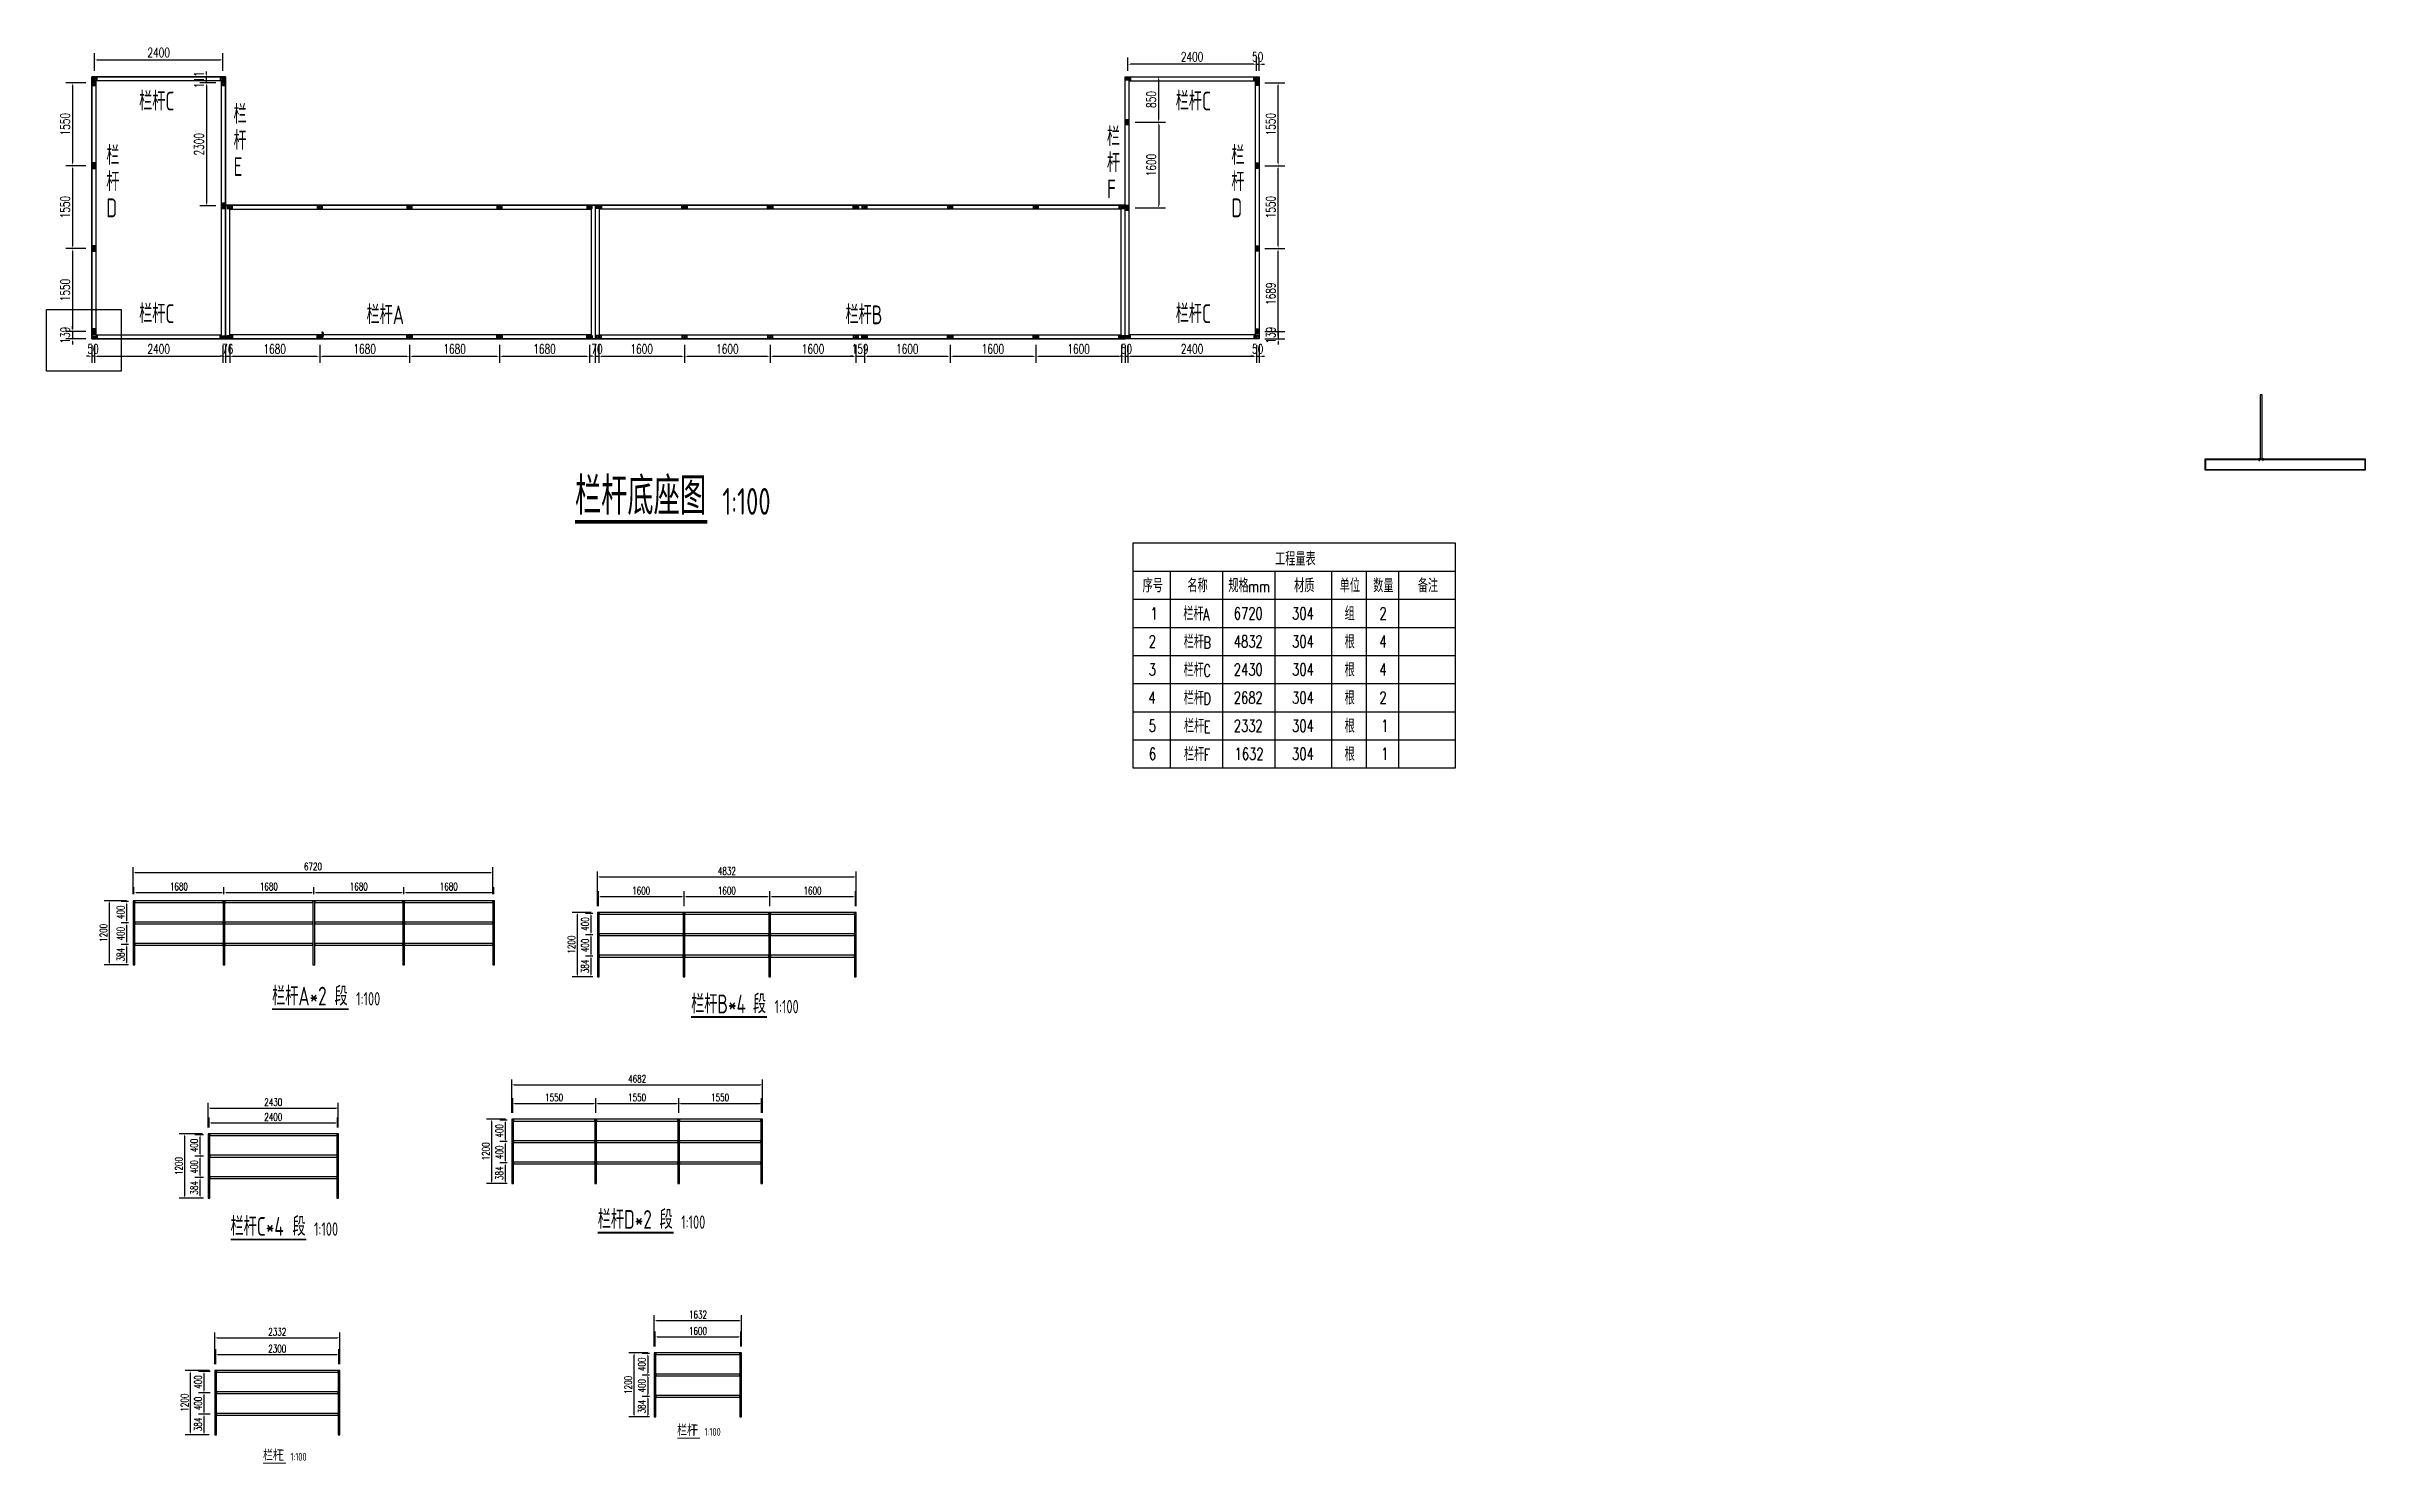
# Model space of a CAD drawing. Header units: millimetres. Extents: x -1443632 to -1307761, y 1430256 to 1527696.
# Drawn here: x -1416207 to -1372891, y 1430256 to 1456743 of the extents above; entities that cross this region are included whole.
import ezdxf

# ---------------------------------------------------------------- set-up
doc = ezdxf.new("R2010")
doc.units = ezdxf.units.MM
doc.header["$LTSCALE"] = 10
doc.layers.get('0').update_dxf_attribs({"linetype": 'CONTINUOUS'})
doc.layers.get('DEFPOINTS').update_dxf_attribs({"linetype": 'CONTINUOUS'})
for name, color, linetype in [('BALCONY', 6, 'CONTINUOUS'), ('PUB_TEXT', 7, 'CONTINUOUS'), ('W-PLASTIC_RAILINGS塑木栏杆', 6, 'CONTINUOUS'), ('W-STEEL_FRAME钢架', 3, 'CONTINUOUS'), ('景-通用-文字', 7, 'CONTINUOUS'), ('螺栓', 146, 'CONTINUOUS')]:
    doc.layers.add(name, color=color, linetype=linetype)
doc.styles.add('_TCH_DIM', font='SIMPLEX.shx', dxfattribs={"width": 0.7, "bigfont": 'GBCBIG.shx'})
doc.styles.add('_TCH_TAB', font='SIMPLEX', dxfattribs={"bigfont": 'GBCBIG'})
doc.styles.get("Standard").update_dxf_attribs({"font": 'tssdeng.shx', "width": 0.7, "bigfont": 'hztxt.shx'})
doc.styles.add('STANDARD_T3', font='simplex.shx', dxfattribs={"width": 0.7, "bigfont": 'gbcbig.shx'})
doc.dimstyles.new('W&&40', dxfattribs={"dimtxt": 140, "dimasz": 40, "dimexe": 100, "dimexo": 120, "dimgap": 40, "dimtad": 1, "dimdec": 0, "dimzin": 0, "dimdsep": 46, "dimtxsty": 'STANDARD_T3', "dimcen": 0.09, "dimclrd": 1, "dimclre": 1, "dimclrt": 7, "dimazin": 2, "dimtfac": 1, "dimtdec": 0, "dimtix": 1, "dimtmove": 2, "dimatfit": 3, "dimfxl": 0, "dimtolj": 1, "dimtzin": 0, "dimarcsym": 0})
doc.dimstyles.new('W&&50', dxfattribs={"dimtxt": 175, "dimasz": 50, "dimexe": 125, "dimexo": 150, "dimgap": 50, "dimtad": 1, "dimdec": 0, "dimzin": 0, "dimdsep": 46, "dimtxsty": 'STANDARD_T3', "dimcen": 0.09, "dimclrd": 1, "dimclre": 1, "dimclrt": 7, "dimazin": 2, "dimtfac": 1, "dimtdec": 0, "dimtix": 1, "dimtmove": 2, "dimatfit": 3, "dimfxl": 0, "dimtolj": 1, "dimtzin": 0, "dimarcsym": 0})

msp = doc.modelspace()

# ---------------------------------------------------------------- texts
at = {"style": '_TCH_TAB'}
for s, height, p in [('工程量表', 253.19, (-1393259.6, 1447038.6)), ('序号', 253.19, (-1395733.3, 1446539.9)), ('名称', 253.19, (-1394897.4, 1446539.9)), ('规格', 253.19, (-1394131.2, 1446539.9)), ('材质', 253.19, (-1392902.9, 1446539.9)), ('单位', 253.19, (-1392052.2, 1446539.9)), ('数量', 253.19, (-1391425.8, 1446539.9)), ('备注', 253.19, (-1390593.6, 1446539.9)), ('栏杆', 253.19, (-1394972.8, 1446014.9)), ('组', 253.2, (-1391960, 1446014.9)), ('栏杆', 253.19, (-1394965.3, 1445489.9)), ('根', 253.2, (-1391960, 1445489.9)), ('栏杆', 253.19, (-1394969, 1444964.9)), ('根', 253.2, (-1391960, 1444964.9)), ('栏杆', 253.19, (-1394965.3, 1444439.9)), ('根', 253.2, (-1391960, 1444439.9)), ('栏杆', 253.19, (-1394961.5, 1443914.9)), ('根', 253.2, (-1391960, 1443914.9)), ('栏杆', 253.19, (-1394961.5, 1443389.9)), ('根', 253.2, (-1391960, 1443389.9))]:
    msp.add_text(s, height=height, dxfattribs=at).set_placement(p)
at = {"style": '_TCH_TAB', "width": 0.705882}
for s, height, p in [('mm', 223.12, (-1393762.6, 1446539.9)), ('1', 223.1, (-1395585.9, 1446034.6)), ('A', 223.1, (-1394604.2, 1446014.9)), ('6720', 223.12, (-1394029.4, 1446034.6)), ('304', 223.12, (-1392940.2, 1446034.6)), ('2', 223.1, (-1391308, 1446034.6)), ('2', 223.1, (-1395619.6, 1445509.6)), ('B', 223.1, (-1394596.7, 1445489.9)), ('4832', 223.12, (-1394029.4, 1445509.6)), ('304', 223.12, (-1392940.2, 1445509.6)), ('4', 223.1, (-1391311.7, 1445509.6)), ('3', 223.1, (-1395619.6, 1444984.6)), ('C', 223.1, (-1394600.4, 1444964.9)), ('2430', 223.12, (-1394029.4, 1444984.6)), ('304', 223.12, (-1392940.2, 1444984.6)), ('4', 223.1, (-1391311.7, 1444984.6)), ('4', 223.1, (-1395623.4, 1444459.6)), ('D', 223.1, (-1394596.7, 1444439.9)), ('2682', 223.12, (-1394029.4, 1444459.6)), ('304', 223.12, (-1392940.2, 1444459.6)), ('2', 223.1, (-1391308, 1444459.6)), ('5', 223.1, (-1395619.6, 1443934.6)), ('2332', 223.12, (-1394029.4, 1443934.6)), ('304', 223.12, (-1392940.2, 1443934.6)), ('1', 223.1, (-1391274.2, 1443934.6)), ('E', 223.1, (-1394592.9, 1443914.9)), ('6', 223.1, (-1395615.9, 1443409.6)), ('F', 223.1, (-1394592.9, 1443389.9)), ('1632', 223.12, (-1394014.4, 1443409.6)), ('304', 223.12, (-1392940.2, 1443409.6)), ('1', 223.1, (-1391274.2, 1443409.6))]:
    msp.add_text(s, height=height, dxfattribs=at).set_placement(p)
at = {"layer": 'PUB_TEXT', "color": 7, "style": '_TCH_DIM'}
for s, height, width, p in [('主梁', 16.88, 0.7, (-1411066.2, 1451363.1)), ('20#', 14.88, 0.494118, (-1411066.2, 1451391.1)), ('槽钢', 16.88, 0.7, (-1411045.6, 1451391.1))]:
    msp.add_text(s, height=height, dxfattribs=dict(at, width=width)).set_placement(p)
at = {"layer": 'PUB_TEXT', "color": 7, "width": 0.7}
for s, height, p in [('栏杆底座图', 700, (-1406335.8, 1447988.2)), ('1:100', 500, (-1403581.5, 1447988.2)), ('栏杆', 350, (-1411991.3, 1438818.6)), ('A*2', 350, (-1411501.3, 1438818.6)), ('段', 350, (-1410824.7, 1438818.6)), ('1:100', 250, (-1410421.8, 1438818.6)), ('栏杆', 350, (-1404164.8, 1438672.1)), ('B*4', 350, (-1403674.8, 1438672.1)), ('段', 350, (-1403009.8, 1438672.1)), ('1:100', 250, (-1402606.9, 1438672.1)), ('栏杆', 350, (-1412767, 1434514.9)), ('C*4', 350, (-1412277, 1434514.9)), ('段', 350, (-1411612, 1434514.9)), ('1:100', 250, (-1411209.1, 1434514.9)), ('栏杆', 350, (-1405909.2, 1434644.5)), ('D*2', 350, (-1405419.2, 1434644.5)), ('段', 350, (-1404754.2, 1434644.5)), ('1:100', 250, (-1404351.3, 1434644.5)), ('栏杆', 210, (-1404426, 1430775.4)), ('F', 210, (-1404132, 1430775.4)), ('1:100', 150, (-1403915, 1430775.4)), ('栏杆', 210, (-1412160.2, 1430308.6)), ('E', 210, (-1411866.2, 1430308.6)), ('1:100', 150, (-1411649.2, 1430308.6))]:
    msp.add_text(s, height=height, dxfattribs=at).set_placement(p)
at = {"layer": '景-通用-文字', "width": 0.7}
for s, p in [('栏杆', (-1414474.9, 1455545.6)), ('C', (-1413984.9, 1455545.6)), ('栏杆', (-1395115, 1455545.6)), ('C', (-1394625, 1455545.6)), ('栏', (-1412712.3, 1455300.6)), ('杆', (-1412712.3, 1454810.6)), ('栏', (-1396399.7, 1454882.1)), ('栏', (-1415087.1, 1454529.8)), ('E', (-1412712.3, 1454320.6)), ('杆', (-1396399.7, 1454392.1)), ('栏', (-1394075.2, 1454529.8)), ('杆', (-1415087.1, 1454039.8)), ('F', (-1396399.7, 1453902.1)), ('杆', (-1394075.2, 1454039.8)), ('D', (-1415087.1, 1453549.8)), ('D', (-1394075.2, 1453549.8)), ('栏杆', (-1414474.9, 1451573.2)), ('栏杆', (-1395115, 1451573.2)), ('C', (-1413984.9, 1451573.2)), ('栏杆', (-1410227.4, 1451550.9)), ('A', (-1409737.4, 1451550.9)), ('栏杆', (-1401282, 1451550.9)), ('B', (-1400792, 1451550.9)), ('C', (-1394625, 1451573.2))]:
    msp.add_text(s, height=350, dxfattribs=at).set_placement(p)

# ---------------------------------------------------------------- blocks, each defined once
blk = doc.blocks.new('*D776')
at = {"layer": 'DEFPOINTS', "color": 0, "transparency": 16777216}
for p in [(-1415030, 1440776), (-1414588, 1440776), (-1414588, 1439576)]:
    blk.add_point(p, dxfattribs=at)
at = {"layer": '景-通用-文字', "color": 1, "lineweight": -2, "transparency": 16777216}
for p, q in [((-1414708, 1440776), (-1415130, 1440776)), ((-1415030, 1439616), (-1415030, 1440736)), ((-1414708, 1439576), (-1415130, 1439576))]:
    blk.add_line(p, q, dxfattribs=at)
at = {"layer": '景-通用-文字', "color": 1, "transparency": 16777216}
for points in [[(-1415037, 1440736), (-1415023, 1440736), (-1415030, 1440776)], [(-1415037, 1439616), (-1415023, 1439616), (-1415030, 1439576)]]:
    blk.add_solid(points, dxfattribs=at)
at = {"layer": '景-通用-文字', "color": 7, "transparency": 16777216, "insert": (-1415140, 1440176), "char_height": 140, "attachment_point": 5, "rotation": 90, "style": 'STANDARD_T3'}
blk.add_mtext('\\A1;1200', dxfattribs=at)
blk = doc.blocks.new('*D777')
at = {"layer": 'DEFPOINTS', "color": 0, "transparency": 16777216}
for p in [(-1414556, 1440760), (-1414710, 1440360), (-1414556, 1440360)]:
    blk.add_point(p, dxfattribs=at)
at = {"layer": '景-通用-文字', "color": 1, "lineweight": -2, "transparency": 16777216}
for p, q in [((-1414676, 1440760), (-1414810, 1440760)), ((-1414710, 1440720), (-1414710, 1440400)), ((-1414676, 1440360), (-1414810, 1440360))]:
    blk.add_line(p, q, dxfattribs=at)
at = {"layer": '景-通用-文字', "color": 1, "transparency": 16777216}
for points in [[(-1414717, 1440720), (-1414704, 1440720), (-1414710, 1440760)], [(-1414717, 1440400), (-1414704, 1440400), (-1414710, 1440360)]]:
    blk.add_solid(points, dxfattribs=at)
at = {"layer": '景-通用-文字', "color": 7, "transparency": 16777216, "insert": (-1414820, 1440560), "char_height": 140, "attachment_point": 5, "rotation": 90, "style": 'STANDARD_T3'}
blk.add_mtext('\\A1;400', dxfattribs=at)
blk = doc.blocks.new('*D778')
at = {"layer": 'DEFPOINTS', "color": 0, "transparency": 16777216}
for p in [(-1414556, 1440360), (-1414710, 1439960), (-1414556, 1439960)]:
    blk.add_point(p, dxfattribs=at)
at = {"layer": '景-通用-文字', "color": 1, "lineweight": -2, "transparency": 16777216}
for p, q in [((-1414676, 1440360), (-1414810, 1440360)), ((-1414710, 1440320), (-1414710, 1440000)), ((-1414676, 1439960), (-1414810, 1439960))]:
    blk.add_line(p, q, dxfattribs=at)
at = {"layer": '景-通用-文字', "color": 1, "transparency": 16777216}
for points in [[(-1414717, 1440320), (-1414704, 1440320), (-1414710, 1440360)], [(-1414717, 1440000), (-1414704, 1440000), (-1414710, 1439960)]]:
    blk.add_solid(points, dxfattribs=at)
at = {"layer": '景-通用-文字', "color": 7, "transparency": 16777216, "insert": (-1414820, 1440160), "char_height": 140, "attachment_point": 5, "rotation": 90, "style": 'STANDARD_T3'}
blk.add_mtext('\\A1;400', dxfattribs=at)
blk = doc.blocks.new('*D779')
at = {"layer": 'DEFPOINTS', "color": 0, "transparency": 16777216}
for p in [(-1414556, 1439960), (-1414710, 1439576), (-1414556, 1439576)]:
    blk.add_point(p, dxfattribs=at)
at = {"layer": '景-通用-文字', "color": 1, "lineweight": -2, "transparency": 16777216}
for p, q in [((-1414676, 1439960), (-1414810, 1439960)), ((-1414710, 1439920), (-1414710, 1439616)), ((-1414676, 1439576), (-1414810, 1439576))]:
    blk.add_line(p, q, dxfattribs=at)
at = {"layer": '景-通用-文字', "color": 1, "transparency": 16777216}
for points in [[(-1414717, 1439920), (-1414704, 1439920), (-1414710, 1439960)], [(-1414717, 1439616), (-1414704, 1439616), (-1414710, 1439576)]]:
    blk.add_solid(points, dxfattribs=at)
at = {"layer": '景-通用-文字', "color": 7, "transparency": 16777216, "insert": (-1414820, 1439768), "char_height": 140, "attachment_point": 5, "rotation": 90, "style": 'STANDARD_T3'}
blk.add_mtext('\\A1;384', dxfattribs=at)
blk = doc.blocks.new('*U695')
at = {"layer": 'W-PLASTIC_RAILINGS塑木栏杆'}
blk.add_lwpolyline([(-16, -600), (16, -600), (16, 600), (-16, 600)], close=True, dxfattribs=at)
blk = doc.blocks.new('*U696')
at = {"layer": '景-通用-文字', "color": 0, "linetype": 'ByBlock', "lineweight": -2, "transparency": 16777216}
for p in [(0, 0), (1680, 0), (3360, 0), (5040, 0), (6720, 0)]:
    blk.add_blockref('*U695', p, dxfattribs=at)
blk = doc.blocks.new('*D780')
at = {"layer": 'DEFPOINTS', "color": 0, "transparency": 16777216}
for p in [(-1414572, 1440776), (-1412892, 1440930), (-1412892, 1440776)]:
    blk.add_point(p, dxfattribs=at)
at = {"layer": '景-通用-文字', "color": 1, "lineweight": -2, "transparency": 16777216}
for p, q in [((-1414572, 1440896), (-1414572, 1441030)), ((-1414532, 1440930), (-1412932, 1440930)), ((-1412892, 1440896), (-1412892, 1441030))]:
    blk.add_line(p, q, dxfattribs=at)
at = {"layer": '景-通用-文字', "color": 1, "transparency": 16777216}
for points in [[(-1414532, 1440937), (-1414532, 1440923), (-1414572, 1440930)], [(-1412932, 1440937), (-1412932, 1440923), (-1412892, 1440930)]]:
    blk.add_solid(points, dxfattribs=at)
at = {"layer": '景-通用-文字', "color": 7, "transparency": 16777216, "insert": (-1413732, 1441040), "char_height": 140, "attachment_point": 5, "style": 'STANDARD_T3'}
blk.add_mtext('\\A1;1680', dxfattribs=at)
blk = doc.blocks.new('*D827')
at = {"layer": 'DEFPOINTS', "color": 0, "transparency": 16777216}
for p in [(-1412892, 1440776), (-1411212, 1440930), (-1411212, 1440776)]:
    blk.add_point(p, dxfattribs=at)
at = {"layer": '景-通用-文字', "color": 1, "lineweight": -2, "transparency": 16777216}
for p, q in [((-1412892, 1440896), (-1412892, 1441030)), ((-1412852, 1440930), (-1411252, 1440930)), ((-1411212, 1440896), (-1411212, 1441030))]:
    blk.add_line(p, q, dxfattribs=at)
at = {"layer": '景-通用-文字', "color": 1, "transparency": 16777216}
for points in [[(-1412852, 1440937), (-1412852, 1440923), (-1412892, 1440930)], [(-1411252, 1440937), (-1411252, 1440923), (-1411212, 1440930)]]:
    blk.add_solid(points, dxfattribs=at)
at = {"layer": '景-通用-文字', "color": 7, "transparency": 16777216, "insert": (-1412052, 1441040), "char_height": 140, "attachment_point": 5, "style": 'STANDARD_T3'}
blk.add_mtext('\\A1;1680', dxfattribs=at)
blk = doc.blocks.new('*D828')
at = {"layer": 'DEFPOINTS', "color": 0, "transparency": 16777216}
for p in [(-1411212, 1440776), (-1409532, 1440930), (-1409532, 1440776)]:
    blk.add_point(p, dxfattribs=at)
at = {"layer": '景-通用-文字', "color": 1, "lineweight": -2, "transparency": 16777216}
for p, q in [((-1411212, 1440896), (-1411212, 1441030)), ((-1411172, 1440930), (-1409572, 1440930)), ((-1409532, 1440896), (-1409532, 1441030))]:
    blk.add_line(p, q, dxfattribs=at)
at = {"layer": '景-通用-文字', "color": 1, "transparency": 16777216}
for points in [[(-1411172, 1440937), (-1411172, 1440923), (-1411212, 1440930)], [(-1409572, 1440937), (-1409572, 1440923), (-1409532, 1440930)]]:
    blk.add_solid(points, dxfattribs=at)
at = {"layer": '景-通用-文字', "color": 7, "transparency": 16777216, "insert": (-1410372, 1441040), "char_height": 140, "attachment_point": 5, "style": 'STANDARD_T3'}
blk.add_mtext('\\A1;1680', dxfattribs=at)
blk = doc.blocks.new('*D829')
at = {"layer": 'DEFPOINTS', "color": 0, "transparency": 16777216}
for p in [(-1409532, 1440776), (-1407852, 1440930), (-1407852, 1440776)]:
    blk.add_point(p, dxfattribs=at)
at = {"layer": '景-通用-文字', "color": 1, "lineweight": -2, "transparency": 16777216}
for p, q in [((-1409532, 1440896), (-1409532, 1441030)), ((-1409492, 1440930), (-1407892, 1440930)), ((-1407852, 1440896), (-1407852, 1441030))]:
    blk.add_line(p, q, dxfattribs=at)
at = {"layer": '景-通用-文字', "color": 1, "transparency": 16777216}
for points in [[(-1409492, 1440937), (-1409492, 1440923), (-1409532, 1440930)], [(-1407892, 1440937), (-1407892, 1440923), (-1407852, 1440930)]]:
    blk.add_solid(points, dxfattribs=at)
at = {"layer": '景-通用-文字', "color": 7, "transparency": 16777216, "insert": (-1408692, 1441040), "char_height": 140, "attachment_point": 5, "style": 'STANDARD_T3'}
blk.add_mtext('\\A1;1680', dxfattribs=at)
blk = doc.blocks.new('*D781')
at = {"layer": 'DEFPOINTS', "color": 0, "transparency": 16777216}
for p in [(-1407890, 1436691), (-1407514, 1436691), (-1407514, 1435491)]:
    blk.add_point(p, dxfattribs=at)
at = {"layer": '景-通用-文字', "color": 1, "lineweight": -2, "transparency": 16777216}
for p, q in [((-1407634, 1436691), (-1407990, 1436691)), ((-1407890, 1435531), (-1407890, 1436651)), ((-1407634, 1435491), (-1407990, 1435491))]:
    blk.add_line(p, q, dxfattribs=at)
at = {"layer": '景-通用-文字', "color": 1, "transparency": 16777216}
for points in [[(-1407897, 1436651), (-1407883, 1436651), (-1407890, 1436691)], [(-1407897, 1435531), (-1407883, 1435531), (-1407890, 1435491)]]:
    blk.add_solid(points, dxfattribs=at)
at = {"layer": '景-通用-文字', "color": 7, "transparency": 16777216, "insert": (-1408000, 1436091), "char_height": 140, "attachment_point": 5, "rotation": 90, "style": 'STANDARD_T3'}
blk.add_mtext('\\A1;1200', dxfattribs=at)
blk = doc.blocks.new('*D782')
at = {"layer": 'DEFPOINTS', "color": 0, "transparency": 16777216}
for p in [(-1407482, 1436675), (-1407636, 1436275), (-1407482, 1436275)]:
    blk.add_point(p, dxfattribs=at)
at = {"layer": '景-通用-文字', "color": 1, "lineweight": -2, "transparency": 16777216}
for p, q in [((-1407602, 1436675), (-1407736, 1436675)), ((-1407636, 1436635), (-1407636, 1436315)), ((-1407602, 1436275), (-1407736, 1436275))]:
    blk.add_line(p, q, dxfattribs=at)
at = {"layer": '景-通用-文字', "color": 1, "transparency": 16777216}
for points in [[(-1407643, 1436635), (-1407630, 1436635), (-1407636, 1436675)], [(-1407643, 1436315), (-1407630, 1436315), (-1407636, 1436275)]]:
    blk.add_solid(points, dxfattribs=at)
at = {"layer": '景-通用-文字', "color": 7, "transparency": 16777216, "insert": (-1407746, 1436475), "char_height": 140, "attachment_point": 5, "rotation": 90, "style": 'STANDARD_T3'}
blk.add_mtext('\\A1;400', dxfattribs=at)
blk = doc.blocks.new('*D783')
at = {"layer": 'DEFPOINTS', "color": 0, "transparency": 16777216}
for p in [(-1407482, 1436275), (-1407636, 1435875), (-1407482, 1435875)]:
    blk.add_point(p, dxfattribs=at)
at = {"layer": '景-通用-文字', "color": 1, "lineweight": -2, "transparency": 16777216}
for p, q in [((-1407602, 1436275), (-1407736, 1436275)), ((-1407636, 1436235), (-1407636, 1435915)), ((-1407602, 1435875), (-1407736, 1435875))]:
    blk.add_line(p, q, dxfattribs=at)
at = {"layer": '景-通用-文字', "color": 1, "transparency": 16777216}
for points in [[(-1407643, 1436235), (-1407630, 1436235), (-1407636, 1436275)], [(-1407643, 1435915), (-1407630, 1435915), (-1407636, 1435875)]]:
    blk.add_solid(points, dxfattribs=at)
at = {"layer": '景-通用-文字', "color": 7, "transparency": 16777216, "insert": (-1407746, 1436075), "char_height": 140, "attachment_point": 5, "rotation": 90, "style": 'STANDARD_T3'}
blk.add_mtext('\\A1;400', dxfattribs=at)
blk = doc.blocks.new('*D784')
at = {"layer": 'DEFPOINTS', "color": 0, "transparency": 16777216}
for p in [(-1407636, 1435491), (-1407482, 1435875), (-1407482, 1435491)]:
    blk.add_point(p, dxfattribs=at)
at = {"layer": '景-通用-文字', "color": 1, "lineweight": -2, "transparency": 16777216}
for p, q in [((-1407602, 1435875), (-1407736, 1435875)), ((-1407602, 1435491), (-1407736, 1435491)), ((-1407636, 1435835), (-1407636, 1435531))]:
    blk.add_line(p, q, dxfattribs=at)
at = {"layer": '景-通用-文字', "color": 1, "transparency": 16777216}
for points in [[(-1407643, 1435835), (-1407630, 1435835), (-1407636, 1435875)], [(-1407643, 1435531), (-1407630, 1435531), (-1407636, 1435491)]]:
    blk.add_solid(points, dxfattribs=at)
at = {"layer": '景-通用-文字', "color": 7, "transparency": 16777216, "insert": (-1407746, 1435683), "char_height": 140, "attachment_point": 5, "rotation": 90, "style": 'STANDARD_T3'}
blk.add_mtext('\\A1;384', dxfattribs=at)
blk = doc.blocks.new('*U693')
at = {"layer": 'W-PLASTIC_RAILINGS塑木栏杆'}
blk.add_lwpolyline([(-16, -600), (16, -600), (16, 600), (-16, 600)], close=True, dxfattribs=at)
blk = doc.blocks.new('*U694')
at = {"layer": '景-通用-文字', "color": 0, "linetype": 'ByBlock', "lineweight": -2, "transparency": 16777216}
for p in [(0, 0), (1550, 0), (3100, 0), (4650, 0)]:
    blk.add_blockref('*U693', p, dxfattribs=at)
blk = doc.blocks.new('*D830')
at = {"layer": 'DEFPOINTS', "color": 0, "transparency": 16777216}
for p in [(-1405948, 1436989), (-1407498, 1436691), (-1405948, 1436691)]:
    blk.add_point(p, dxfattribs=at)
at = {"layer": '景-通用-文字', "color": 1, "lineweight": -2, "transparency": 16777216}
for p, q in [((-1407498, 1436811), (-1407498, 1437089)), ((-1407458, 1436989), (-1405988, 1436989)), ((-1405948, 1436811), (-1405948, 1437089))]:
    blk.add_line(p, q, dxfattribs=at)
at = {"layer": '景-通用-文字', "color": 1, "transparency": 16777216}
for points in [[(-1407458, 1436996), (-1407458, 1436982), (-1407498, 1436989)], [(-1405988, 1436996), (-1405988, 1436982), (-1405948, 1436989)]]:
    blk.add_solid(points, dxfattribs=at)
at = {"layer": '景-通用-文字', "color": 7, "transparency": 16777216, "insert": (-1406723, 1437099), "char_height": 140, "attachment_point": 5, "style": 'STANDARD_T3'}
blk.add_mtext('\\A1;1550', dxfattribs=at)
blk = doc.blocks.new('*D831')
at = {"layer": 'DEFPOINTS', "color": 0, "transparency": 16777216}
for p in [(-1404398, 1436989), (-1405948, 1436691), (-1404398, 1436691)]:
    blk.add_point(p, dxfattribs=at)
at = {"layer": '景-通用-文字', "color": 1, "lineweight": -2, "transparency": 16777216}
for p, q in [((-1405948, 1436811), (-1405948, 1437089)), ((-1405908, 1436989), (-1404438, 1436989)), ((-1404398, 1436811), (-1404398, 1437089))]:
    blk.add_line(p, q, dxfattribs=at)
at = {"layer": '景-通用-文字', "color": 1, "transparency": 16777216}
for points in [[(-1405908, 1436996), (-1405908, 1436982), (-1405948, 1436989)], [(-1404438, 1436996), (-1404438, 1436982), (-1404398, 1436989)]]:
    blk.add_solid(points, dxfattribs=at)
at = {"layer": '景-通用-文字', "color": 7, "transparency": 16777216, "insert": (-1405173, 1437099), "char_height": 140, "attachment_point": 5, "style": 'STANDARD_T3'}
blk.add_mtext('\\A1;1550', dxfattribs=at)
blk = doc.blocks.new('*D832')
at = {"layer": 'DEFPOINTS', "color": 0, "transparency": 16777216}
for p in [(-1402848, 1436989), (-1404398, 1436691), (-1402848, 1436691)]:
    blk.add_point(p, dxfattribs=at)
at = {"layer": '景-通用-文字', "color": 1, "lineweight": -2, "transparency": 16777216}
for p, q in [((-1404398, 1436811), (-1404398, 1437089)), ((-1404358, 1436989), (-1402888, 1436989)), ((-1402848, 1436811), (-1402848, 1437089))]:
    blk.add_line(p, q, dxfattribs=at)
at = {"layer": '景-通用-文字', "color": 1, "transparency": 16777216}
for points in [[(-1404358, 1436996), (-1404358, 1436982), (-1404398, 1436989)], [(-1402888, 1436996), (-1402888, 1436982), (-1402848, 1436989)]]:
    blk.add_solid(points, dxfattribs=at)
at = {"layer": '景-通用-文字', "color": 7, "transparency": 16777216, "insert": (-1403623, 1437099), "char_height": 140, "attachment_point": 5, "style": 'STANDARD_T3'}
blk.add_mtext('\\A1;1550', dxfattribs=at)
blk = doc.blocks.new('*U691')
at = {"layer": 'W-PLASTIC_RAILINGS塑木栏杆'}
blk.add_lwpolyline([(-16, -600), (16, -600), (16, 600), (-16, 600)], close=True, dxfattribs=at)
blk = doc.blocks.new('*U692')
at = {"layer": '景-通用-文字', "color": 0, "linetype": 'ByBlock', "lineweight": -2, "transparency": 16777216}
for p in [(0, 0), (2400, 0)]:
    blk.add_blockref('*U691', p, dxfattribs=at)
blk = doc.blocks.new('*D833')
at = {"layer": 'DEFPOINTS', "color": 0, "transparency": 16777216}
for p in [(-1413336, 1435602), (-1413153, 1435602), (-1413169, 1435218)]:
    blk.add_point(p, dxfattribs=at)
at = {"layer": '景-通用-文字', "color": 1, "lineweight": -2, "transparency": 16777216}
for p, q in [((-1413273, 1435602), (-1413436, 1435602)), ((-1413336, 1435258), (-1413336, 1435562)), ((-1413289, 1435218), (-1413436, 1435218))]:
    blk.add_line(p, q, dxfattribs=at)
at = {"layer": '景-通用-文字', "color": 1, "transparency": 16777216}
for points in [[(-1413342, 1435562), (-1413329, 1435562), (-1413336, 1435602)], [(-1413342, 1435258), (-1413329, 1435258), (-1413336, 1435218)]]:
    blk.add_solid(points, dxfattribs=at)
at = {"layer": '景-通用-文字', "color": 7, "transparency": 16777216, "insert": (-1413446, 1435410), "char_height": 140, "attachment_point": 5, "rotation": 90, "style": 'STANDARD_T3'}
blk.add_mtext('\\A1;384', dxfattribs=at)
blk = doc.blocks.new('*D785')
at = {"layer": 'DEFPOINTS', "color": 0, "transparency": 16777216}
for p in [(-1413336, 1436002), (-1413153, 1436002), (-1413153, 1435602)]:
    blk.add_point(p, dxfattribs=at)
at = {"layer": '景-通用-文字', "color": 1, "lineweight": -2, "transparency": 16777216}
for p, q in [((-1413273, 1436002), (-1413436, 1436002)), ((-1413336, 1435642), (-1413336, 1435962)), ((-1413273, 1435602), (-1413436, 1435602))]:
    blk.add_line(p, q, dxfattribs=at)
at = {"layer": '景-通用-文字', "color": 1, "transparency": 16777216}
for points in [[(-1413342, 1435962), (-1413329, 1435962), (-1413336, 1436002)], [(-1413342, 1435642), (-1413329, 1435642), (-1413336, 1435602)]]:
    blk.add_solid(points, dxfattribs=at)
at = {"layer": '景-通用-文字', "color": 7, "transparency": 16777216, "insert": (-1413446, 1435802), "char_height": 140, "attachment_point": 5, "rotation": 90, "style": 'STANDARD_T3'}
blk.add_mtext('\\A1;400', dxfattribs=at)
blk = doc.blocks.new('*D786')
at = {"layer": 'DEFPOINTS', "color": 0, "transparency": 16777216}
for p in [(-1413336, 1436402), (-1413153, 1436402), (-1413153, 1436002)]:
    blk.add_point(p, dxfattribs=at)
at = {"layer": '景-通用-文字', "color": 1, "lineweight": -2, "transparency": 16777216}
for p, q in [((-1413273, 1436402), (-1413436, 1436402)), ((-1413336, 1436042), (-1413336, 1436362)), ((-1413273, 1436002), (-1413436, 1436002))]:
    blk.add_line(p, q, dxfattribs=at)
at = {"layer": '景-通用-文字', "color": 1, "transparency": 16777216}
for points in [[(-1413342, 1436362), (-1413329, 1436362), (-1413336, 1436402)], [(-1413342, 1436042), (-1413329, 1436042), (-1413336, 1436002)]]:
    blk.add_solid(points, dxfattribs=at)
at = {"layer": '景-通用-文字', "color": 7, "transparency": 16777216, "insert": (-1413446, 1436202), "char_height": 140, "attachment_point": 5, "rotation": 90, "style": 'STANDARD_T3'}
blk.add_mtext('\\A1;400', dxfattribs=at)
blk = doc.blocks.new('*D834')
at = {"layer": 'DEFPOINTS', "color": 0, "transparency": 16777216}
for p in [(-1413169, 1436418), (-1410769, 1436624), (-1410769, 1436418)]:
    blk.add_point(p, dxfattribs=at)
at = {"layer": '景-通用-文字', "color": 1, "lineweight": -2, "transparency": 16777216}
for p, q in [((-1413169, 1436538), (-1413169, 1436724)), ((-1413129, 1436624), (-1410809, 1436624)), ((-1410769, 1436538), (-1410769, 1436724))]:
    blk.add_line(p, q, dxfattribs=at)
at = {"layer": '景-通用-文字', "color": 1, "transparency": 16777216}
for points in [[(-1413129, 1436631), (-1413129, 1436617), (-1413169, 1436624)], [(-1410809, 1436631), (-1410809, 1436617), (-1410769, 1436624)]]:
    blk.add_solid(points, dxfattribs=at)
at = {"layer": '景-通用-文字', "color": 7, "transparency": 16777216, "insert": (-1411969, 1436734), "char_height": 140, "attachment_point": 5, "style": 'STANDARD_T3'}
blk.add_mtext('\\A1;2400', dxfattribs=at)
blk = doc.blocks.new('*D835')
at = {"layer": 'DEFPOINTS', "color": 0, "transparency": 16777216}
for p in [(-1413624, 1436418), (-1413169, 1436418), (-1413153, 1435218)]:
    blk.add_point(p, dxfattribs=at)
at = {"layer": '景-通用-文字', "color": 1, "lineweight": -2, "transparency": 16777216}
for p, q in [((-1413289, 1436418), (-1413724, 1436418)), ((-1413624, 1435258), (-1413624, 1436378)), ((-1413273, 1435218), (-1413724, 1435218))]:
    blk.add_line(p, q, dxfattribs=at)
at = {"layer": '景-通用-文字', "color": 1, "transparency": 16777216}
for points in [[(-1413630, 1436378), (-1413617, 1436378), (-1413624, 1436418)], [(-1413630, 1435258), (-1413617, 1435258), (-1413624, 1435218)]]:
    blk.add_solid(points, dxfattribs=at)
at = {"layer": '景-通用-文字', "color": 7, "transparency": 16777216, "insert": (-1413734, 1435818), "char_height": 140, "attachment_point": 5, "rotation": 90, "style": 'STANDARD_T3'}
blk.add_mtext('\\A1;1200', dxfattribs=at)
blk = doc.blocks.new('*D787')
at = {"layer": 'DEFPOINTS', "color": 0, "transparency": 16777216}
for p in [(-1405230, 1432328), (-1404854, 1432328), (-1404854, 1431128)]:
    blk.add_point(p, dxfattribs=at)
at = {"layer": '景-通用-文字', "color": 1, "lineweight": -2, "transparency": 16777216}
for p, q in [((-1404974, 1432328), (-1405330, 1432328)), ((-1405230, 1431168), (-1405230, 1432288)), ((-1404974, 1431128), (-1405330, 1431128))]:
    blk.add_line(p, q, dxfattribs=at)
at = {"layer": '景-通用-文字', "color": 1, "transparency": 16777216}
for points in [[(-1405237, 1432288), (-1405224, 1432288), (-1405230, 1432328)], [(-1405237, 1431168), (-1405224, 1431168), (-1405230, 1431128)]]:
    blk.add_solid(points, dxfattribs=at)
at = {"layer": '景-通用-文字', "color": 7, "transparency": 16777216, "insert": (-1405340, 1431728), "char_height": 140, "attachment_point": 5, "rotation": 90, "style": 'STANDARD_T3'}
blk.add_mtext('\\A1;1200', dxfattribs=at)
blk = doc.blocks.new('*D788')
at = {"layer": 'DEFPOINTS', "color": 0, "transparency": 16777216}
for p in [(-1404822, 1432312), (-1404977, 1431912), (-1404822, 1431912)]:
    blk.add_point(p, dxfattribs=at)
at = {"layer": '景-通用-文字', "color": 1, "lineweight": -2, "transparency": 16777216}
for p, q in [((-1404942, 1432312), (-1405077, 1432312)), ((-1404977, 1432272), (-1404977, 1431952)), ((-1404942, 1431912), (-1405077, 1431912))]:
    blk.add_line(p, q, dxfattribs=at)
at = {"layer": '景-通用-文字', "color": 1, "transparency": 16777216}
for points in [[(-1404983, 1432272), (-1404970, 1432272), (-1404977, 1432312)], [(-1404983, 1431952), (-1404970, 1431952), (-1404977, 1431912)]]:
    blk.add_solid(points, dxfattribs=at)
at = {"layer": '景-通用-文字', "color": 7, "transparency": 16777216, "insert": (-1405087, 1432112), "char_height": 140, "attachment_point": 5, "rotation": 90, "style": 'STANDARD_T3'}
blk.add_mtext('\\A1;400', dxfattribs=at)
blk = doc.blocks.new('*D789')
at = {"layer": 'DEFPOINTS', "color": 0, "transparency": 16777216}
for p in [(-1404822, 1431912), (-1404977, 1431512), (-1404822, 1431512)]:
    blk.add_point(p, dxfattribs=at)
at = {"layer": '景-通用-文字', "color": 1, "lineweight": -2, "transparency": 16777216}
for p, q in [((-1404942, 1431912), (-1405077, 1431912)), ((-1404977, 1431872), (-1404977, 1431552)), ((-1404942, 1431512), (-1405077, 1431512))]:
    blk.add_line(p, q, dxfattribs=at)
at = {"layer": '景-通用-文字', "color": 1, "transparency": 16777216}
for points in [[(-1404983, 1431872), (-1404970, 1431872), (-1404977, 1431912)], [(-1404983, 1431552), (-1404970, 1431552), (-1404977, 1431512)]]:
    blk.add_solid(points, dxfattribs=at)
at = {"layer": '景-通用-文字', "color": 7, "transparency": 16777216, "insert": (-1405087, 1431712), "char_height": 140, "attachment_point": 5, "rotation": 90, "style": 'STANDARD_T3'}
blk.add_mtext('\\A1;400', dxfattribs=at)
blk = doc.blocks.new('*D790')
at = {"layer": 'DEFPOINTS', "color": 0, "transparency": 16777216}
for p in [(-1404822, 1431512), (-1404977, 1431128), (-1404822, 1431128)]:
    blk.add_point(p, dxfattribs=at)
at = {"layer": '景-通用-文字', "color": 1, "lineweight": -2, "transparency": 16777216}
for p, q in [((-1404942, 1431512), (-1405077, 1431512)), ((-1404977, 1431472), (-1404977, 1431168)), ((-1404942, 1431128), (-1405077, 1431128))]:
    blk.add_line(p, q, dxfattribs=at)
at = {"layer": '景-通用-文字', "color": 1, "transparency": 16777216}
for points in [[(-1404983, 1431472), (-1404970, 1431472), (-1404977, 1431512)], [(-1404983, 1431168), (-1404970, 1431168), (-1404977, 1431128)]]:
    blk.add_solid(points, dxfattribs=at)
at = {"layer": '景-通用-文字', "color": 7, "transparency": 16777216, "insert": (-1405087, 1431320), "char_height": 140, "attachment_point": 5, "rotation": 90, "style": 'STANDARD_T3'}
blk.add_mtext('\\A1;384', dxfattribs=at)
blk = doc.blocks.new('*U689')
at = {"layer": 'W-PLASTIC_RAILINGS塑木栏杆'}
blk.add_lwpolyline([(-16, -600), (16, -600), (16, 600), (-16, 600)], close=True, dxfattribs=at)
blk = doc.blocks.new('*U690')
at = {"layer": '景-通用-文字', "color": 0, "linetype": 'ByBlock', "lineweight": -2, "transparency": 16777216}
for p in [(0, 0), (1600, 0)]:
    blk.add_blockref('*U689', p, dxfattribs=at)
blk = doc.blocks.new('*D812')
at = {"layer": 'DEFPOINTS', "color": 0, "transparency": 16777216}
for p in [(-1403238, 1432626), (-1404838, 1432328), (-1403238, 1432328)]:
    blk.add_point(p, dxfattribs=at)
at = {"layer": '景-通用-文字', "color": 1, "lineweight": -2, "transparency": 16777216}
for p, q in [((-1404838, 1432448), (-1404838, 1432726)), ((-1404798, 1432626), (-1403278, 1432626)), ((-1403238, 1432448), (-1403238, 1432726))]:
    blk.add_line(p, q, dxfattribs=at)
at = {"layer": '景-通用-文字', "color": 1, "transparency": 16777216}
for points in [[(-1404798, 1432633), (-1404798, 1432619), (-1404838, 1432626)], [(-1403278, 1432633), (-1403278, 1432619), (-1403238, 1432626)]]:
    blk.add_solid(points, dxfattribs=at)
at = {"layer": '景-通用-文字', "color": 7, "transparency": 16777216, "insert": (-1404038, 1432736), "char_height": 140, "attachment_point": 5, "style": 'STANDARD_T3'}
blk.add_mtext('\\A1;1600', dxfattribs=at)
blk = doc.blocks.new('*D767')
at = {"layer": 'DEFPOINTS', "color": 0, "transparency": 16777216}
for p in [(-1410745, 1432294), (-1413045, 1431996), (-1410745, 1431996)]:
    blk.add_point(p, dxfattribs=at)
at = {"layer": '景-通用-文字', "color": 1, "lineweight": -2, "transparency": 16777216}
for p, q in [((-1413045, 1432116), (-1413045, 1432394)), ((-1413005, 1432294), (-1410785, 1432294)), ((-1410745, 1432116), (-1410745, 1432394))]:
    blk.add_line(p, q, dxfattribs=at)
at = {"layer": '景-通用-文字', "color": 1, "transparency": 16777216}
for points in [[(-1413005, 1432300), (-1413005, 1432287), (-1413045, 1432294)], [(-1410785, 1432300), (-1410785, 1432287), (-1410745, 1432294)]]:
    blk.add_solid(points, dxfattribs=at)
at = {"layer": '景-通用-文字', "color": 7, "transparency": 16777216, "insert": (-1411895, 1432404), "char_height": 140, "attachment_point": 5, "style": 'STANDARD_T3'}
blk.add_mtext('\\A1;2300', dxfattribs=at)
blk = doc.blocks.new('*D768')
at = {"layer": 'DEFPOINTS', "color": 0, "transparency": 16777216}
for p in [(-1413029, 1431980), (-1413264, 1431580), (-1413029, 1431580)]:
    blk.add_point(p, dxfattribs=at)
at = {"layer": '景-通用-文字', "color": 1, "lineweight": -2, "transparency": 16777216}
for p, q in [((-1413149, 1431980), (-1413364, 1431980)), ((-1413264, 1431940), (-1413264, 1431620)), ((-1413149, 1431580), (-1413364, 1431580))]:
    blk.add_line(p, q, dxfattribs=at)
at = {"layer": '景-通用-文字', "color": 1, "transparency": 16777216}
for points in [[(-1413270, 1431940), (-1413257, 1431940), (-1413264, 1431980)], [(-1413270, 1431620), (-1413257, 1431620), (-1413264, 1431580)]]:
    blk.add_solid(points, dxfattribs=at)
at = {"layer": '景-通用-文字', "color": 7, "transparency": 16777216, "insert": (-1413374, 1431780), "char_height": 140, "attachment_point": 5, "rotation": 90, "style": 'STANDARD_T3'}
blk.add_mtext('\\A1;400', dxfattribs=at)
blk = doc.blocks.new('*D769')
at = {"layer": 'DEFPOINTS', "color": 0, "transparency": 16777216}
for p in [(-1413264, 1431180), (-1413029, 1431580), (-1413029, 1431180)]:
    blk.add_point(p, dxfattribs=at)
at = {"layer": '景-通用-文字', "color": 1, "lineweight": -2, "transparency": 16777216}
for p, q in [((-1413149, 1431580), (-1413364, 1431580)), ((-1413149, 1431180), (-1413364, 1431180)), ((-1413264, 1431540), (-1413264, 1431220))]:
    blk.add_line(p, q, dxfattribs=at)
at = {"layer": '景-通用-文字', "color": 1, "transparency": 16777216}
for points in [[(-1413270, 1431540), (-1413257, 1431540), (-1413264, 1431580)], [(-1413270, 1431220), (-1413257, 1431220), (-1413264, 1431180)]]:
    blk.add_solid(points, dxfattribs=at)
at = {"layer": '景-通用-文字', "color": 7, "transparency": 16777216, "insert": (-1413374, 1431380), "char_height": 140, "attachment_point": 5, "rotation": 90, "style": 'STANDARD_T3'}
blk.add_mtext('\\A1;400', dxfattribs=at)
blk = doc.blocks.new('*D770')
at = {"layer": 'DEFPOINTS', "color": 0, "transparency": 16777216}
for p in [(-1413029, 1431180), (-1413264, 1430796), (-1413045, 1430796)]:
    blk.add_point(p, dxfattribs=at)
at = {"layer": '景-通用-文字', "color": 1, "lineweight": -2, "transparency": 16777216}
for p, q in [((-1413149, 1431180), (-1413364, 1431180)), ((-1413165, 1430796), (-1413364, 1430796)), ((-1413264, 1431140), (-1413264, 1430836))]:
    blk.add_line(p, q, dxfattribs=at)
at = {"layer": '景-通用-文字', "color": 1, "transparency": 16777216}
for points in [[(-1413270, 1431140), (-1413257, 1431140), (-1413264, 1431180)], [(-1413270, 1430836), (-1413257, 1430836), (-1413264, 1430796)]]:
    blk.add_solid(points, dxfattribs=at)
at = {"layer": '景-通用-文字', "color": 7, "transparency": 16777216, "insert": (-1413374, 1430988), "char_height": 140, "attachment_point": 5, "rotation": 90, "style": 'STANDARD_T3'}
blk.add_mtext('\\A1;384', dxfattribs=at)
blk = doc.blocks.new('*D771')
at = {"layer": 'DEFPOINTS', "color": 0, "transparency": 16777216}
for p in [(-1413515, 1431996), (-1413041, 1431996), (-1413045, 1430796)]:
    blk.add_point(p, dxfattribs=at)
at = {"layer": '景-通用-文字', "color": 1, "lineweight": -2, "transparency": 16777216}
for p, q in [((-1413161, 1431996), (-1413615, 1431996)), ((-1413515, 1430836), (-1413515, 1431956)), ((-1413165, 1430796), (-1413615, 1430796))]:
    blk.add_line(p, q, dxfattribs=at)
at = {"layer": '景-通用-文字', "color": 1, "transparency": 16777216}
for points in [[(-1413522, 1431956), (-1413509, 1431956), (-1413515, 1431996)], [(-1413522, 1430836), (-1413509, 1430836), (-1413515, 1430796)]]:
    blk.add_solid(points, dxfattribs=at)
at = {"layer": '景-通用-文字', "color": 7, "transparency": 16777216, "insert": (-1413625, 1431396), "char_height": 140, "attachment_point": 5, "rotation": 90, "style": 'STANDARD_T3'}
blk.add_mtext('\\A1;1200', dxfattribs=at)
blk = doc.blocks.new('*U720')
at = {"layer": 'W-PLASTIC_RAILINGS塑木栏杆', "color": 6}
blk.add_lwpolyline([(-1199, -16), (1199, -16), (1199, 16), (-1199, 16)], close=True, dxfattribs=at)
blk = doc.blocks.new('*U688')
at = {"color": 0, "linetype": 'ByBlock', "lineweight": -2, "transparency": 16777216}
for p in [(0, 0), (0, -400), (0, -800)]:
    blk.add_blockref('*U720', p, dxfattribs=at)
blk = doc.blocks.new('*U706')
at = {"layer": 'W-PLASTIC_RAILINGS塑木栏杆'}
blk.add_lwpolyline([(-16, -600), (16, -600), (16, 600), (-16, 600)], close=True, dxfattribs=at)
blk = doc.blocks.new('*U707')
at = {"color": 0, "linetype": 'ByBlock', "lineweight": -2, "transparency": 16777216}
for p in [(0, 0), (2300, 0)]:
    blk.add_blockref('*U706', p, dxfattribs=at)
blk = doc.blocks.new('*U708')
at = {"layer": 'W-PLASTIC_RAILINGS塑木栏杆', "color": 6}
blk.add_lwpolyline([(-759, -16), (759, -16), (759, 16), (-759, 16)], close=True, dxfattribs=at)
blk = doc.blocks.new('*U709')
at = {"color": 0, "linetype": 'ByBlock', "lineweight": -2, "transparency": 16777216}
for p in [(0, 0), (0, -400), (0, -800)]:
    blk.add_blockref('*U708', p, dxfattribs=at)
blk = doc.blocks.new('*U710')
at = {"layer": 'W-PLASTIC_RAILINGS塑木栏杆', "color": 6}
blk.add_lwpolyline([(-759, -16), (759, -16), (759, 16), (-759, 16)], close=True, dxfattribs=at)
blk = doc.blocks.new('*U711')
at = {"color": 0, "linetype": 'ByBlock', "lineweight": -2, "transparency": 16777216}
for p in [(0, 0), (0, -400), (0, -800)]:
    blk.add_blockref('*U710', p, dxfattribs=at)
blk = doc.blocks.new('*U712')
at = {"layer": 'W-PLASTIC_RAILINGS塑木栏杆', "color": 6}
blk.add_lwpolyline([(-759, -16), (759, -16), (759, 16), (-759, 16)], close=True, dxfattribs=at)
blk = doc.blocks.new('*U713')
at = {"color": 0, "linetype": 'ByBlock', "lineweight": -2, "transparency": 16777216}
for p in [(0, 0), (0, -400), (0, -800)]:
    blk.add_blockref('*U712', p, dxfattribs=at)
blk = doc.blocks.new('*U714')
at = {"layer": 'W-PLASTIC_RAILINGS塑木栏杆', "color": 6}
blk.add_lwpolyline([(-784, -16), (784, -16), (784, 16), (-784, 16)], close=True, dxfattribs=at)
blk = doc.blocks.new('*U715')
at = {"color": 0, "linetype": 'ByBlock', "lineweight": -2, "transparency": 16777216}
for p in [(0, 0), (0, -400), (0, -800)]:
    blk.add_blockref('*U714', p, dxfattribs=at)
blk = doc.blocks.new('*D772')
at = {"layer": 'DEFPOINTS', "color": 0, "transparency": 16777216}
for p in [(-1406290, 1440556), (-1405914, 1440556), (-1405914, 1439356)]:
    blk.add_point(p, dxfattribs=at)
at = {"layer": '景-通用-文字', "color": 1, "lineweight": -2, "transparency": 16777216}
for p, q in [((-1406034, 1440556), (-1406390, 1440556)), ((-1406290, 1439396), (-1406290, 1440516)), ((-1406034, 1439356), (-1406390, 1439356))]:
    blk.add_line(p, q, dxfattribs=at)
at = {"layer": '景-通用-文字', "color": 1, "transparency": 16777216}
for points in [[(-1406297, 1440516), (-1406283, 1440516), (-1406290, 1440556)], [(-1406297, 1439396), (-1406283, 1439396), (-1406290, 1439356)]]:
    blk.add_solid(points, dxfattribs=at)
at = {"layer": '景-通用-文字', "color": 7, "transparency": 16777216, "insert": (-1406400, 1439956), "char_height": 140, "attachment_point": 5, "rotation": 90, "style": 'STANDARD_T3'}
blk.add_mtext('\\A1;1200', dxfattribs=at)
blk = doc.blocks.new('*D773')
at = {"layer": 'DEFPOINTS', "color": 0, "transparency": 16777216}
for p in [(-1405882, 1440540), (-1406036, 1440140), (-1405882, 1440140)]:
    blk.add_point(p, dxfattribs=at)
at = {"layer": '景-通用-文字', "color": 1, "lineweight": -2, "transparency": 16777216}
for p, q in [((-1406002, 1440540), (-1406136, 1440540)), ((-1406036, 1440500), (-1406036, 1440180)), ((-1406002, 1440140), (-1406136, 1440140))]:
    blk.add_line(p, q, dxfattribs=at)
at = {"layer": '景-通用-文字', "color": 1, "transparency": 16777216}
for points in [[(-1406043, 1440500), (-1406030, 1440500), (-1406036, 1440540)], [(-1406043, 1440180), (-1406030, 1440180), (-1406036, 1440140)]]:
    blk.add_solid(points, dxfattribs=at)
at = {"layer": '景-通用-文字', "color": 7, "transparency": 16777216, "insert": (-1406146, 1440340), "char_height": 140, "attachment_point": 5, "rotation": 90, "style": 'STANDARD_T3'}
blk.add_mtext('\\A1;400', dxfattribs=at)
blk = doc.blocks.new('*D774')
at = {"layer": 'DEFPOINTS', "color": 0, "transparency": 16777216}
for p in [(-1405882, 1440140), (-1406036, 1439740), (-1405882, 1439740)]:
    blk.add_point(p, dxfattribs=at)
at = {"layer": '景-通用-文字', "color": 1, "lineweight": -2, "transparency": 16777216}
for p, q in [((-1406002, 1440140), (-1406136, 1440140)), ((-1406036, 1440100), (-1406036, 1439780)), ((-1406002, 1439740), (-1406136, 1439740))]:
    blk.add_line(p, q, dxfattribs=at)
at = {"layer": '景-通用-文字', "color": 1, "transparency": 16777216}
for points in [[(-1406043, 1440100), (-1406030, 1440100), (-1406036, 1440140)], [(-1406043, 1439780), (-1406030, 1439780), (-1406036, 1439740)]]:
    blk.add_solid(points, dxfattribs=at)
at = {"layer": '景-通用-文字', "color": 7, "transparency": 16777216, "insert": (-1406146, 1439940), "char_height": 140, "attachment_point": 5, "rotation": 90, "style": 'STANDARD_T3'}
blk.add_mtext('\\A1;400', dxfattribs=at)
blk = doc.blocks.new('*D775')
at = {"layer": 'DEFPOINTS', "color": 0, "transparency": 16777216}
for p in [(-1405882, 1439740), (-1406036, 1439356), (-1405882, 1439356)]:
    blk.add_point(p, dxfattribs=at)
at = {"layer": '景-通用-文字', "color": 1, "lineweight": -2, "transparency": 16777216}
for p, q in [((-1406002, 1439740), (-1406136, 1439740)), ((-1406036, 1439700), (-1406036, 1439396)), ((-1406002, 1439356), (-1406136, 1439356))]:
    blk.add_line(p, q, dxfattribs=at)
at = {"layer": '景-通用-文字', "color": 1, "transparency": 16777216}
for points in [[(-1406043, 1439700), (-1406030, 1439700), (-1406036, 1439740)], [(-1406043, 1439396), (-1406030, 1439396), (-1406036, 1439356)]]:
    blk.add_solid(points, dxfattribs=at)
at = {"layer": '景-通用-文字', "color": 7, "transparency": 16777216, "insert": (-1406146, 1439548), "char_height": 140, "attachment_point": 5, "rotation": 90, "style": 'STANDARD_T3'}
blk.add_mtext('\\A1;384', dxfattribs=at)
blk = doc.blocks.new('*U718')
at = {"layer": 'W-PLASTIC_RAILINGS塑木栏杆'}
blk.add_lwpolyline([(-16, -600), (16, -600), (16, 600), (-16, 600)], close=True, dxfattribs=at)
blk = doc.blocks.new('*U719')
at = {"layer": '景-通用-文字', "color": 0, "linetype": 'ByBlock', "lineweight": -2, "transparency": 16777216}
for p in [(0, 0), (1600, 0), (3200, 0), (4800, 0)]:
    blk.add_blockref('*U718', p, dxfattribs=at)
blk = doc.blocks.new('*D813')
at = {"layer": 'DEFPOINTS', "color": 0, "transparency": 16777216}
for p in [(-1404298, 1440854), (-1405898, 1440556), (-1404298, 1440556)]:
    blk.add_point(p, dxfattribs=at)
at = {"layer": '景-通用-文字', "color": 1, "lineweight": -2, "transparency": 16777216}
for p, q in [((-1405898, 1440676), (-1405898, 1440954)), ((-1405858, 1440854), (-1404338, 1440854)), ((-1404298, 1440676), (-1404298, 1440954))]:
    blk.add_line(p, q, dxfattribs=at)
at = {"layer": '景-通用-文字', "color": 1, "transparency": 16777216}
for points in [[(-1405858, 1440861), (-1405858, 1440847), (-1405898, 1440854)], [(-1404338, 1440861), (-1404338, 1440847), (-1404298, 1440854)]]:
    blk.add_solid(points, dxfattribs=at)
at = {"layer": '景-通用-文字', "color": 7, "transparency": 16777216, "insert": (-1405098, 1440964), "char_height": 140, "attachment_point": 5, "style": 'STANDARD_T3'}
blk.add_mtext('\\A1;1600', dxfattribs=at)
blk = doc.blocks.new('*U716')
at = {"layer": 'W-PLASTIC_RAILINGS塑木栏杆', "color": 6}
blk.add_lwpolyline([(-784, -16), (784, -16), (784, 16), (-784, 16)], close=True, dxfattribs=at)
blk = doc.blocks.new('*U717')
at = {"color": 0, "linetype": 'ByBlock', "lineweight": -2, "transparency": 16777216}
for p in [(0, 0), (0, -400), (0, -800)]:
    blk.add_blockref('*U716', p, dxfattribs=at)
blk = doc.blocks.new('*U737')
at = {"layer": 'W-PLASTIC_RAILINGS塑木栏杆', "color": 6}
blk.add_lwpolyline([(-784, -16), (784, -16), (784, 16), (-784, 16)], close=True, dxfattribs=at)
blk = doc.blocks.new('*U738')
at = {"color": 0, "linetype": 'ByBlock', "lineweight": -2, "transparency": 16777216}
for p in [(0, 0), (0, -400), (0, -800)]:
    blk.add_blockref('*U737', p, dxfattribs=at)
blk = doc.blocks.new('*U739')
at = {"layer": 'W-PLASTIC_RAILINGS塑木栏杆', "color": 6}
blk.add_lwpolyline([(-784, -16), (784, -16), (784, 16), (-784, 16)], close=True, dxfattribs=at)
blk = doc.blocks.new('*U740')
at = {"color": 0, "linetype": 'ByBlock', "lineweight": -2, "transparency": 16777216}
for p in [(0, 0), (0, -400), (0, -800)]:
    blk.add_blockref('*U739', p, dxfattribs=at)
blk = doc.blocks.new('*D814')
at = {"layer": 'DEFPOINTS', "color": 0, "transparency": 16777216}
for p in [(-1402698, 1440854), (-1404298, 1440556), (-1402698, 1440556)]:
    blk.add_point(p, dxfattribs=at)
at = {"layer": '景-通用-文字', "color": 1, "lineweight": -2, "transparency": 16777216}
for p, q in [((-1404298, 1440676), (-1404298, 1440954)), ((-1404258, 1440854), (-1402738, 1440854)), ((-1402698, 1440676), (-1402698, 1440954))]:
    blk.add_line(p, q, dxfattribs=at)
at = {"layer": '景-通用-文字', "color": 1, "transparency": 16777216}
for points in [[(-1404258, 1440861), (-1404258, 1440847), (-1404298, 1440854)], [(-1402738, 1440861), (-1402738, 1440847), (-1402698, 1440854)]]:
    blk.add_solid(points, dxfattribs=at)
at = {"layer": '景-通用-文字', "color": 7, "transparency": 16777216, "insert": (-1403498, 1440964), "char_height": 140, "attachment_point": 5, "style": 'STANDARD_T3'}
blk.add_mtext('\\A1;1600', dxfattribs=at)
blk = doc.blocks.new('*D815')
at = {"layer": 'DEFPOINTS', "color": 0, "transparency": 16777216}
for p in [(-1401098, 1440854), (-1402698, 1440556), (-1401098, 1440556)]:
    blk.add_point(p, dxfattribs=at)
at = {"layer": '景-通用-文字', "color": 1, "lineweight": -2, "transparency": 16777216}
for p, q in [((-1402698, 1440676), (-1402698, 1440954)), ((-1402658, 1440854), (-1401138, 1440854)), ((-1401098, 1440676), (-1401098, 1440954))]:
    blk.add_line(p, q, dxfattribs=at)
at = {"layer": '景-通用-文字', "color": 1, "transparency": 16777216}
for points in [[(-1402658, 1440861), (-1402658, 1440847), (-1402698, 1440854)], [(-1401138, 1440861), (-1401138, 1440847), (-1401098, 1440854)]]:
    blk.add_solid(points, dxfattribs=at)
at = {"layer": '景-通用-文字', "color": 7, "transparency": 16777216, "insert": (-1401898, 1440964), "char_height": 140, "attachment_point": 5, "style": 'STANDARD_T3'}
blk.add_mtext('\\A1;1600', dxfattribs=at)
blk = doc.blocks.new('*U741')
at = {"layer": 'W-PLASTIC_RAILINGS塑木栏杆', "color": 6}
blk.add_lwpolyline([(-824, -16), (824, -16), (824, 16), (-824, 16)], close=True, dxfattribs=at)
blk = doc.blocks.new('*U742')
at = {"layer": '景-通用-文字', "color": 0, "linetype": 'ByBlock', "lineweight": -2, "transparency": 16777216}
for p in [(0, 0), (0, -400), (0, -800)]:
    blk.add_blockref('*U741', p, dxfattribs=at)
blk = doc.blocks.new('*U743')
at = {"layer": 'W-PLASTIC_RAILINGS塑木栏杆', "color": 6}
blk.add_lwpolyline([(-824, -16), (824, -16), (824, 16), (-824, 16)], close=True, dxfattribs=at)
blk = doc.blocks.new('*U697')
at = {"layer": '景-通用-文字', "color": 0, "linetype": 'ByBlock', "lineweight": -2, "transparency": 16777216}
for p in [(0, 0), (0, -400), (0, -800)]:
    blk.add_blockref('*U743', p, dxfattribs=at)
blk = doc.blocks.new('*U698')
at = {"layer": 'W-PLASTIC_RAILINGS塑木栏杆', "color": 6}
blk.add_lwpolyline([(-824, -16), (824, -16), (824, 16), (-824, 16)], close=True, dxfattribs=at)
blk = doc.blocks.new('*U699')
at = {"layer": '景-通用-文字', "color": 0, "linetype": 'ByBlock', "lineweight": -2, "transparency": 16777216}
for p in [(0, 0), (0, -400), (0, -800)]:
    blk.add_blockref('*U698', p, dxfattribs=at)
blk = doc.blocks.new('*U700')
at = {"layer": 'W-PLASTIC_RAILINGS塑木栏杆', "color": 6}
blk.add_lwpolyline([(-824, -16), (824, -16), (824, 16), (-824, 16)], close=True, dxfattribs=at)
blk = doc.blocks.new('*U701')
at = {"layer": '景-通用-文字', "color": 0, "linetype": 'ByBlock', "lineweight": -2, "transparency": 16777216}
for p in [(0, 0), (0, -400), (0, -800)]:
    blk.add_blockref('*U700', p, dxfattribs=at)
blk = doc.blocks.new('立柱')
at = {"layer": 'BALCONY'}
h = blk.add_hatch(color=256, dxfattribs=at)
h.dxf.hatch_style = 1
h.paths.add_polyline_path([(-16, 0, 1), (16, 0, 1)])
at = {"layer": '景-通用-文字'}
h = blk.add_hatch(dxfattribs=at)
h.set_pattern_fill('ANGLE', color=256, scale=100)
h.set_pattern_definition([(0, (-1515250, -2347552.7), (0, 349.25), [254, -95.25]), (90, (-1515250, -2347552.7), (-349.25, 2e-14), [254, -95.25])])
h.paths.add_polyline_path([(-16, 0, 1), (16, 0, 1)])
at = {"layer": 'W-PLASTIC_RAILINGS塑木栏杆'}
blk.add_circle((0, 0), 16, dxfattribs=at)
blk = doc.blocks.new('*U747')
at = {"layer": '景-通用-文字', "color": 3}
blk.add_blockref('立柱', (0, 0), dxfattribs=at)
blk = doc.blocks.new('*U729')
at = {"layer": '景-通用-文字', "color": 0, "linetype": 'ByBlock', "lineweight": -2, "transparency": 16777216}
for p in [(0, 0), (1680, 0), (3360, 0), (5040, 0), (6720, 0)]:
    blk.add_blockref('*U747', p, dxfattribs=at)
blk = doc.blocks.new('*U730')
at = {"layer": '景-通用-文字', "color": 3}
blk.add_blockref('立柱', (0, 0), dxfattribs=at)
blk = doc.blocks.new('*U731')
at = {"layer": '景-通用-文字', "color": 0, "linetype": 'ByBlock', "lineweight": -2, "transparency": 16777216}
for p in [(0, 0), (2400, 0)]:
    blk.add_blockref('*U730', p, dxfattribs=at)
blk = doc.blocks.new('*U732')
at = {"layer": '景-通用-文字', "color": 3}
blk.add_blockref('立柱', (0, 0), dxfattribs=at)
blk = doc.blocks.new('*U733')
at = {"layer": '景-通用-文字', "color": 0, "linetype": 'ByBlock', "lineweight": -2, "transparency": 16777216}
for p in [(0, 0), (0, -2300)]:
    blk.add_blockref('*U732', p, dxfattribs=at)
blk = doc.blocks.new('*U736')
at = {"layer": '景-通用-文字', "color": 3, "xscale": -1}
blk.add_blockref('立柱', (0, 0), dxfattribs=at)
blk = doc.blocks.new('*U746')
at = {"layer": '景-通用-文字', "color": 0, "linetype": 'ByBlock', "lineweight": -2, "transparency": 16777216}
for p in [(0, 0), (0, -1600)]:
    blk.add_blockref('*U736', p, dxfattribs=at)
blk = doc.blocks.new('*U748')
at = {"layer": '景-通用-文字', "color": 3}
blk.add_blockref('立柱', (0, 0), dxfattribs=at)
blk = doc.blocks.new('*U749')
at = {"color": 0, "linetype": 'ByBlock', "lineweight": -2, "transparency": 16777216}
for p in [(0, 4650), (0, 3100), (0, 1550), (0, 0)]:
    blk.add_blockref('*U748', p, dxfattribs=at)
blk = doc.blocks.new('*U734')
at = {"layer": '景-通用-文字', "color": 3}
blk.add_blockref('立柱', (0, 0), dxfattribs=at)
blk = doc.blocks.new('*U735')
at = {"layer": '景-通用-文字', "color": 0, "linetype": 'ByBlock', "lineweight": -2, "transparency": 16777216}
for p in [(0, 0), (1600, 0), (3200, 0), (4800, 0)]:
    blk.add_blockref('*U734', p, dxfattribs=at)
blk = doc.blocks.new('栏杆底座')
at = {"color": 3}
blk.add_lwpolyline([(0, -50), (100, -50), (100, 0), (0, 0)], close=True, dxfattribs=at)
for centre in [(15, -25), (85, -25)]:
    blk.add_circle(centre, 6, dxfattribs=at)
blk = doc.blocks.new('*U725')
at = {"layer": '景-通用-文字', "color": 3}
blk.add_blockref('立柱', (0, 0), dxfattribs=at)
blk = doc.blocks.new('*U726')
at = {"layer": '景-通用-文字', "color": 0, "linetype": 'ByBlock', "lineweight": -2, "transparency": 16777216}
for p in [(0, 0), (2400, 0)]:
    blk.add_blockref('*U725', p, dxfattribs=at)
blk = doc.blocks.new('*U727')
at = {"layer": '景-通用-文字'}
blk.add_blockref('栏杆底座', (-50, 25), dxfattribs=at)
blk = doc.blocks.new('*U728')
at = {"layer": '景-通用-文字', "color": 0, "linetype": 'ByBlock', "lineweight": -2, "transparency": 16777216}
for p in [(0, 0), (1680, 0), (3360, 0), (5040, 0), (6720, 0)]:
    blk.add_blockref('*U727', p, dxfattribs=at)
blk = doc.blocks.new('*U763')
at = {"layer": '景-通用-文字', "color": 3}
blk.add_blockref('立柱', (0, 0), dxfattribs=at)
blk = doc.blocks.new('*U762')
at = {"layer": '景-通用-文字', "color": 0, "linetype": 'ByBlock', "lineweight": -2, "transparency": 16777216}
for p in [(0, 0), (1680, 0), (3360, 0), (5040, 0), (6720, 0)]:
    blk.add_blockref('*U763', p, dxfattribs=at)
blk = doc.blocks.new('*U760')
at = {"layer": '景-通用-文字'}
blk.add_blockref('栏杆底座', (-50, 25), dxfattribs=at)
blk = doc.blocks.new('*U761')
at = {"layer": '景-通用-文字', "color": 0, "linetype": 'ByBlock', "lineweight": -2, "transparency": 16777216}
for p in [(0, 0), (1680, 0), (3360, 0), (5040, 0), (6720, 0)]:
    blk.add_blockref('*U760', p, dxfattribs=at)
blk = doc.blocks.new('*U764')
at = {"layer": '景-通用-文字', "color": 3}
blk.add_blockref('立柱', (0, 0), dxfattribs=at)
blk = doc.blocks.new('*U765')
at = {"layer": '景-通用-文字', "color": 0, "linetype": 'ByBlock', "lineweight": -2, "transparency": 16777216}
for p in [(0, 0), (1600, 0), (3200, 0), (4800, 0)]:
    blk.add_blockref('*U764', p, dxfattribs=at)
blk = doc.blocks.new('*U721')
at = {"layer": '景-通用-文字', "xscale": -1, "rotation": 180}
blk.add_blockref('栏杆底座', (-50, -25), dxfattribs=at)
blk = doc.blocks.new('*U722')
at = {"layer": '景-通用-文字', "color": 0, "linetype": 'ByBlock', "lineweight": -2, "transparency": 16777216}
for p in [(0, 0), (1600, 0), (3200, 0), (4800, 0)]:
    blk.add_blockref('*U721', p, dxfattribs=at)
blk = doc.blocks.new('*U723')
at = {"layer": '景-通用-文字', "xscale": -1, "rotation": 180}
blk.add_blockref('栏杆底座', (-50, -25), dxfattribs=at)
blk = doc.blocks.new('*U724')
at = {"layer": '景-通用-文字', "color": 0, "linetype": 'ByBlock', "lineweight": -2, "transparency": 16777216}
for p in [(0, 0), (1600, 0), (3200, 0), (4800, 0)]:
    blk.add_blockref('*U723', p, dxfattribs=at)
blk = doc.blocks.new('*U756')
at = {"layer": '景-通用-文字', "color": 3}
blk.add_blockref('立柱', (0, 0), dxfattribs=at)
blk = doc.blocks.new('*U757')
at = {"layer": '景-通用-文字', "color": 0, "linetype": 'ByBlock', "lineweight": -2, "transparency": 16777216}
for p in [(0, 0), (1600, 0), (3200, 0), (4800, 0)]:
    blk.add_blockref('*U756', p, dxfattribs=at)
blk = doc.blocks.new('*U750')
at = {"layer": '景-通用-文字', "color": 3}
blk.add_blockref('立柱', (0, 0), dxfattribs=at)
blk = doc.blocks.new('*U751')
at = {"layer": '景-通用-文字', "color": 0, "linetype": 'ByBlock', "lineweight": -2, "transparency": 16777216}
for p in [(0, 0), (1600, 0), (3200, 0), (4800, 0)]:
    blk.add_blockref('*U750', p, dxfattribs=at)
blk = doc.blocks.new('*U752')
at = {"layer": '景-通用-文字', "xscale": -1, "rotation": 180}
blk.add_blockref('栏杆底座', (-50, -25), dxfattribs=at)
blk = doc.blocks.new('*U753')
at = {"layer": '景-通用-文字', "color": 0, "linetype": 'ByBlock', "lineweight": -2, "transparency": 16777216}
for p in [(0, 0), (1600, 0), (3200, 0), (4800, 0)]:
    blk.add_blockref('*U752', p, dxfattribs=at)
blk = doc.blocks.new('*U754')
at = {"layer": '景-通用-文字', "xscale": -1, "rotation": 180}
blk.add_blockref('栏杆底座', (-50, -25), dxfattribs=at)
blk = doc.blocks.new('*U755')
at = {"layer": '景-通用-文字', "color": 0, "linetype": 'ByBlock', "lineweight": -2, "transparency": 16777216}
for p in [(0, 0), (1600, 0), (3200, 0), (4800, 0)]:
    blk.add_blockref('*U754', p, dxfattribs=at)
blk = doc.blocks.new('*U758')
at = {"layer": '景-通用-文字', "color": 3}
blk.add_blockref('立柱', (0, 0), dxfattribs=at)
blk = doc.blocks.new('*U759')
at = {"layer": '景-通用-文字', "color": 0, "linetype": 'ByBlock', "lineweight": -2, "transparency": 16777216}
for p in [(0, 0), (2400, 0)]:
    blk.add_blockref('*U758', p, dxfattribs=at)
blk = doc.blocks.new('*U702')
at = {"layer": '景-通用-文字', "color": 3}
blk.add_blockref('立柱', (0, 0), dxfattribs=at)
blk = doc.blocks.new('*U703')
at = {"color": 0, "linetype": 'ByBlock', "lineweight": -2, "transparency": 16777216}
for p in [(0, 4650), (0, 3100), (0, 1550), (0, 0)]:
    blk.add_blockref('*U702', p, dxfattribs=at)
blk = doc.blocks.new('*U704')
at = {"layer": '景-通用-文字', "color": 3}
blk.add_blockref('立柱', (0, 0), dxfattribs=at)
blk = doc.blocks.new('*U705')
at = {"layer": '景-通用-文字', "color": 0, "linetype": 'ByBlock', "lineweight": -2, "transparency": 16777216}
for p in [(0, 0), (2400, 0)]:
    blk.add_blockref('*U704', p, dxfattribs=at)
blk = doc.blocks.new('*D816')
at = {"layer": 'DEFPOINTS', "color": 0, "transparency": 16777216}
for p in [(-1412909, 1456490), (-1415309, 1456138), (-1412909, 1456138)]:
    blk.add_point(p, dxfattribs=at)
at = {"layer": '景-通用-文字', "color": 1, "lineweight": -2, "transparency": 16777216}
for p, q in [((-1415309, 1456288), (-1415309, 1456615)), ((-1415259, 1456490), (-1412959, 1456490)), ((-1412909, 1456288), (-1412909, 1456615))]:
    blk.add_line(p, q, dxfattribs=at)
at = {"layer": '景-通用-文字', "color": 1, "transparency": 16777216}
for points in [[(-1415259, 1456499), (-1415259, 1456482), (-1415309, 1456490)], [(-1412959, 1456499), (-1412959, 1456482), (-1412909, 1456490)]]:
    blk.add_solid(points, dxfattribs=at)
at = {"layer": '景-通用-文字', "color": 7, "transparency": 16777216, "insert": (-1414109, 1456628), "char_height": 175, "attachment_point": 5, "style": 'STANDARD_T3'}
blk.add_mtext('\\A1;2400', dxfattribs=at)
blk = doc.blocks.new('*D817')
at = {"layer": 'DEFPOINTS', "color": 0, "transparency": 16777216}
for p in [(-1415318, 1456063), (-1415719, 1454513), (-1415318, 1454513)]:
    blk.add_point(p, dxfattribs=at)
at = {"layer": '景-通用-文字', "color": 1, "lineweight": -2, "transparency": 16777216}
for p, q in [((-1415468, 1456063), (-1415844, 1456063)), ((-1415719, 1456013), (-1415719, 1454563)), ((-1415468, 1454513), (-1415844, 1454513))]:
    blk.add_line(p, q, dxfattribs=at)
at = {"layer": '景-通用-文字', "color": 1, "transparency": 16777216}
for points in [[(-1415727, 1456013), (-1415711, 1456013), (-1415719, 1456063)], [(-1415727, 1454563), (-1415711, 1454563), (-1415719, 1454513)]]:
    blk.add_solid(points, dxfattribs=at)
at = {"layer": '景-通用-文字', "color": 7, "transparency": 16777216, "insert": (-1415856, 1455288), "char_height": 175, "attachment_point": 5, "rotation": 90, "style": 'STANDARD_T3'}
blk.add_mtext('\\A1;1550', dxfattribs=at)
blk = doc.blocks.new('*D818')
at = {"layer": 'DEFPOINTS', "color": 0, "transparency": 16777216}
for p in [(-1415318, 1454513), (-1415719, 1452963), (-1415318, 1452963)]:
    blk.add_point(p, dxfattribs=at)
at = {"layer": '景-通用-文字', "color": 1, "lineweight": -2, "transparency": 16777216}
for p, q in [((-1415468, 1454513), (-1415844, 1454513)), ((-1415719, 1454463), (-1415719, 1453013)), ((-1415468, 1452963), (-1415844, 1452963))]:
    blk.add_line(p, q, dxfattribs=at)
at = {"layer": '景-通用-文字', "color": 1, "transparency": 16777216}
for points in [[(-1415727, 1454463), (-1415711, 1454463), (-1415719, 1454513)], [(-1415727, 1453013), (-1415711, 1453013), (-1415719, 1452963)]]:
    blk.add_solid(points, dxfattribs=at)
at = {"layer": '景-通用-文字', "color": 7, "transparency": 16777216, "insert": (-1415856, 1453738), "char_height": 175, "attachment_point": 5, "rotation": 90, "style": 'STANDARD_T3'}
blk.add_mtext('\\A1;1550', dxfattribs=at)
blk = doc.blocks.new('*D819')
at = {"layer": 'DEFPOINTS', "color": 0, "transparency": 16777216}
for p in [(-1415318, 1452963), (-1415719, 1451413), (-1415318, 1451413)]:
    blk.add_point(p, dxfattribs=at)
at = {"layer": '景-通用-文字', "color": 1, "lineweight": -2, "transparency": 16777216}
for p, q in [((-1415468, 1452963), (-1415844, 1452963)), ((-1415719, 1452913), (-1415719, 1451463)), ((-1415468, 1451413), (-1415844, 1451413))]:
    blk.add_line(p, q, dxfattribs=at)
at = {"layer": '景-通用-文字', "color": 1, "transparency": 16777216}
for points in [[(-1415727, 1452913), (-1415711, 1452913), (-1415719, 1452963)], [(-1415727, 1451463), (-1415711, 1451463), (-1415719, 1451413)]]:
    blk.add_solid(points, dxfattribs=at)
at = {"layer": '景-通用-文字', "color": 7, "transparency": 16777216, "insert": (-1415856, 1452188), "char_height": 175, "attachment_point": 5, "rotation": 90, "style": 'STANDARD_T3'}
blk.add_mtext('\\A1;1550', dxfattribs=at)
blk = doc.blocks.new('*D820')
at = {"layer": 'DEFPOINTS', "color": 0, "transparency": 16777216}
for p in [(-1415719, 1451274), (-1415320, 1451274), (-1415318, 1451413)]:
    blk.add_point(p, dxfattribs=at)
at = {"layer": '景-通用-文字', "color": 1, "lineweight": -2, "transparency": 16777216}
for p, q in [((-1415719, 1451463), (-1415719, 1451513)), ((-1415468, 1451413), (-1415844, 1451413)), ((-1415470, 1451274), (-1415844, 1451274)), ((-1415719, 1451413), (-1415719, 1451274)), ((-1415719, 1451224), (-1415719, 1451174))]:
    blk.add_line(p, q, dxfattribs=at)
at = {"layer": '景-通用-文字', "color": 1, "transparency": 16777216}
for points in [[(-1415727, 1451463), (-1415711, 1451463), (-1415719, 1451413)], [(-1415727, 1451224), (-1415711, 1451224), (-1415719, 1451274)]]:
    blk.add_solid(points, dxfattribs=at)
at = {"layer": '景-通用-文字', "color": 7, "transparency": 16777216, "insert": (-1415856, 1451344), "char_height": 175, "attachment_point": 5, "rotation": 90, "style": 'STANDARD_T3'}
blk.add_mtext('\\A1;139', dxfattribs=at)
blk = doc.blocks.new('*D821')
at = {"layer": 'DEFPOINTS', "color": 0, "transparency": 16777216}
for p in [(-1415309, 1451311), (-1412909, 1451311), (-1412909, 1450951)]:
    blk.add_point(p, dxfattribs=at)
at = {"layer": '景-通用-文字', "color": 1, "lineweight": -2, "transparency": 16777216}
for p, q in [((-1415309, 1451161), (-1415309, 1450826)), ((-1412909, 1451161), (-1412909, 1450826)), ((-1415259, 1450951), (-1412959, 1450951))]:
    blk.add_line(p, q, dxfattribs=at)
at = {"layer": '景-通用-文字', "color": 1, "transparency": 16777216}
for points in [[(-1415259, 1450959), (-1415259, 1450943), (-1415309, 1450951)], [(-1412959, 1450959), (-1412959, 1450943), (-1412909, 1450951)]]:
    blk.add_solid(points, dxfattribs=at)
at = {"layer": '景-通用-文字', "color": 7, "transparency": 16777216, "insert": (-1414109, 1451088), "char_height": 175, "attachment_point": 5, "style": 'STANDARD_T3'}
blk.add_mtext('\\A1;2400', dxfattribs=at)
blk = doc.blocks.new('*D822')
at = {"layer": 'DEFPOINTS', "color": 0, "transparency": 16777216}
for p in [(-1415359, 1451311), (-1415309, 1451311), (-1415359, 1450951)]:
    blk.add_point(p, dxfattribs=at)
at = {"layer": '景-通用-文字', "color": 1, "lineweight": -2, "transparency": 16777216}
for p, q in [((-1415359, 1451161), (-1415359, 1450826)), ((-1415309, 1451161), (-1415309, 1450826)), ((-1415409, 1450951), (-1415459, 1450951)), ((-1415309, 1450951), (-1415359, 1450951)), ((-1415259, 1450951), (-1415209, 1450951))]:
    blk.add_line(p, q, dxfattribs=at)
at = {"layer": '景-通用-文字', "color": 1, "transparency": 16777216}
for points in [[(-1415409, 1450959), (-1415409, 1450943), (-1415359, 1450951)], [(-1415259, 1450959), (-1415259, 1450943), (-1415309, 1450951)]]:
    blk.add_solid(points, dxfattribs=at)
at = {"layer": '景-通用-文字', "color": 7, "transparency": 16777216, "insert": (-1415334, 1451088), "char_height": 175, "attachment_point": 5, "style": 'STANDARD_T3'}
blk.add_mtext('\\A1;50', dxfattribs=at)
blk = doc.blocks.new('*D823')
at = {"layer": 'DEFPOINTS', "color": 0, "transparency": 16777216}
for p in [(-1412859, 1451311), (-1412783, 1451312), (-1412783, 1450951)]:
    blk.add_point(p, dxfattribs=at)
at = {"layer": '景-通用-文字', "color": 1, "lineweight": -2, "transparency": 16777216}
for p, q in [((-1412859, 1451161), (-1412859, 1450826)), ((-1412783, 1451162), (-1412783, 1450826)), ((-1412909, 1450951), (-1412959, 1450951)), ((-1412859, 1450951), (-1412783, 1450951)), ((-1412733, 1450951), (-1412683, 1450951))]:
    blk.add_line(p, q, dxfattribs=at)
at = {"layer": '景-通用-文字', "color": 1, "transparency": 16777216}
for points in [[(-1412909, 1450959), (-1412909, 1450943), (-1412859, 1450951)], [(-1412733, 1450959), (-1412733, 1450943), (-1412783, 1450951)]]:
    blk.add_solid(points, dxfattribs=at)
at = {"layer": '景-通用-文字', "color": 7, "transparency": 16777216, "insert": (-1412821, 1451088), "char_height": 175, "attachment_point": 5, "style": 'STANDARD_T3'}
blk.add_mtext('\\A1;76', dxfattribs=at)
blk = doc.blocks.new('*D824')
at = {"layer": 'DEFPOINTS', "color": 0, "transparency": 16777216}
for p in [(-1412783, 1451312), (-1411103, 1451312), (-1411103, 1450951)]:
    blk.add_point(p, dxfattribs=at)
at = {"layer": '景-通用-文字', "color": 1, "lineweight": -2, "transparency": 16777216}
for p, q in [((-1412783, 1451162), (-1412783, 1450826)), ((-1411103, 1451162), (-1411103, 1450826)), ((-1412733, 1450951), (-1411153, 1450951))]:
    blk.add_line(p, q, dxfattribs=at)
at = {"layer": '景-通用-文字', "color": 1, "transparency": 16777216}
for points in [[(-1412733, 1450959), (-1412733, 1450943), (-1412783, 1450951)], [(-1411153, 1450959), (-1411153, 1450943), (-1411103, 1450951)]]:
    blk.add_solid(points, dxfattribs=at)
at = {"layer": '景-通用-文字', "color": 7, "transparency": 16777216, "insert": (-1411943, 1451088), "char_height": 175, "attachment_point": 5, "style": 'STANDARD_T3'}
blk.add_mtext('\\A1;1680', dxfattribs=at)
blk = doc.blocks.new('*D825')
at = {"layer": 'DEFPOINTS', "color": 0, "transparency": 16777216}
for p in [(-1411103, 1451312), (-1409423, 1451312), (-1409423, 1450951)]:
    blk.add_point(p, dxfattribs=at)
at = {"layer": '景-通用-文字', "color": 1, "lineweight": -2, "transparency": 16777216}
for p, q in [((-1411103, 1451162), (-1411103, 1450826)), ((-1409423, 1451162), (-1409423, 1450826)), ((-1411053, 1450951), (-1409473, 1450951))]:
    blk.add_line(p, q, dxfattribs=at)
at = {"layer": '景-通用-文字', "color": 1, "transparency": 16777216}
for points in [[(-1411053, 1450959), (-1411053, 1450943), (-1411103, 1450951)], [(-1409473, 1450959), (-1409473, 1450943), (-1409423, 1450951)]]:
    blk.add_solid(points, dxfattribs=at)
at = {"layer": '景-通用-文字', "color": 7, "transparency": 16777216, "insert": (-1410263, 1451088), "char_height": 175, "attachment_point": 5, "style": 'STANDARD_T3'}
blk.add_mtext('\\A1;1680', dxfattribs=at)
blk = doc.blocks.new('*D826')
at = {"layer": 'DEFPOINTS', "color": 0, "transparency": 16777216}
for p in [(-1409423, 1451312), (-1407743, 1451312), (-1407743, 1450951)]:
    blk.add_point(p, dxfattribs=at)
at = {"layer": '景-通用-文字', "color": 1, "lineweight": -2, "transparency": 16777216}
for p, q in [((-1409423, 1451162), (-1409423, 1450826)), ((-1407743, 1451162), (-1407743, 1450826)), ((-1409373, 1450951), (-1407793, 1450951))]:
    blk.add_line(p, q, dxfattribs=at)
at = {"layer": '景-通用-文字', "color": 1, "transparency": 16777216}
for points in [[(-1409373, 1450959), (-1409373, 1450943), (-1409423, 1450951)], [(-1407793, 1450959), (-1407793, 1450943), (-1407743, 1450951)]]:
    blk.add_solid(points, dxfattribs=at)
at = {"layer": '景-通用-文字', "color": 7, "transparency": 16777216, "insert": (-1408583, 1451088), "char_height": 175, "attachment_point": 5, "style": 'STANDARD_T3'}
blk.add_mtext('\\A1;1680', dxfattribs=at)
blk = doc.blocks.new('*D791')
at = {"layer": 'DEFPOINTS', "color": 0, "transparency": 16777216}
for p in [(-1407743, 1451312), (-1406063, 1451312), (-1406063, 1450951)]:
    blk.add_point(p, dxfattribs=at)
at = {"layer": '景-通用-文字', "color": 1, "lineweight": -2, "transparency": 16777216}
for p, q in [((-1407743, 1451162), (-1407743, 1450826)), ((-1406063, 1451162), (-1406063, 1450826)), ((-1407693, 1450951), (-1406113, 1450951))]:
    blk.add_line(p, q, dxfattribs=at)
at = {"layer": '景-通用-文字', "color": 1, "transparency": 16777216}
for points in [[(-1407693, 1450959), (-1407693, 1450943), (-1407743, 1450951)], [(-1406113, 1450959), (-1406113, 1450943), (-1406063, 1450951)]]:
    blk.add_solid(points, dxfattribs=at)
at = {"layer": '景-通用-文字', "color": 7, "transparency": 16777216, "insert": (-1406903, 1451088), "char_height": 175, "attachment_point": 5, "style": 'STANDARD_T3'}
blk.add_mtext('\\A1;1680', dxfattribs=at)
blk = doc.blocks.new('*D792')
at = {"layer": 'DEFPOINTS', "color": 0, "transparency": 16777216}
for p in [(-1405959, 1451312), (-1405888, 1451312), (-1405888, 1450951)]:
    blk.add_point(p, dxfattribs=at)
at = {"layer": '景-通用-文字', "color": 1, "lineweight": -2, "transparency": 16777216}
for p, q in [((-1405959, 1451162), (-1405959, 1450826)), ((-1405888, 1451162), (-1405888, 1450826)), ((-1406009, 1450951), (-1406059, 1450951)), ((-1405959, 1450951), (-1405888, 1450951)), ((-1405838, 1450951), (-1405788, 1450951))]:
    blk.add_line(p, q, dxfattribs=at)
at = {"layer": '景-通用-文字', "color": 1, "transparency": 16777216}
for points in [[(-1406009, 1450959), (-1406009, 1450943), (-1405959, 1450951)], [(-1405838, 1450959), (-1405838, 1450943), (-1405888, 1450951)]]:
    blk.add_solid(points, dxfattribs=at)
at = {"layer": '景-通用-文字', "color": 7, "transparency": 16777216, "insert": (-1405924, 1451088), "char_height": 175, "attachment_point": 5, "style": 'STANDARD_T3'}
blk.add_mtext('\\A1;70', dxfattribs=at)
blk = doc.blocks.new('*D793')
at = {"layer": 'DEFPOINTS', "color": 0, "transparency": 16777216}
for p in [(-1405888, 1451312), (-1404288, 1451312), (-1404288, 1450951)]:
    blk.add_point(p, dxfattribs=at)
at = {"layer": '景-通用-文字', "color": 1, "lineweight": -2, "transparency": 16777216}
for p, q in [((-1405888, 1451162), (-1405888, 1450826)), ((-1404288, 1451162), (-1404288, 1450826)), ((-1405838, 1450951), (-1404338, 1450951))]:
    blk.add_line(p, q, dxfattribs=at)
at = {"layer": '景-通用-文字', "color": 1, "transparency": 16777216}
for points in [[(-1405838, 1450959), (-1405838, 1450943), (-1405888, 1450951)], [(-1404338, 1450959), (-1404338, 1450943), (-1404288, 1450951)]]:
    blk.add_solid(points, dxfattribs=at)
at = {"layer": '景-通用-文字', "color": 7, "transparency": 16777216, "insert": (-1405088, 1451088), "char_height": 175, "attachment_point": 5, "style": 'STANDARD_T3'}
blk.add_mtext('\\A1;1600', dxfattribs=at)
blk = doc.blocks.new('*D794')
at = {"layer": 'DEFPOINTS', "color": 0, "transparency": 16777216}
for p in [(-1404288, 1451312), (-1402688, 1451312), (-1402688, 1450951)]:
    blk.add_point(p, dxfattribs=at)
at = {"layer": '景-通用-文字', "color": 1, "lineweight": -2, "transparency": 16777216}
for p, q in [((-1404288, 1451162), (-1404288, 1450826)), ((-1402688, 1451162), (-1402688, 1450826)), ((-1404238, 1450951), (-1402738, 1450951))]:
    blk.add_line(p, q, dxfattribs=at)
at = {"layer": '景-通用-文字', "color": 1, "transparency": 16777216}
for points in [[(-1404238, 1450959), (-1404238, 1450943), (-1404288, 1450951)], [(-1402738, 1450959), (-1402738, 1450943), (-1402688, 1450951)]]:
    blk.add_solid(points, dxfattribs=at)
at = {"layer": '景-通用-文字', "color": 7, "transparency": 16777216, "insert": (-1403488, 1451088), "char_height": 175, "attachment_point": 5, "style": 'STANDARD_T3'}
blk.add_mtext('\\A1;1600', dxfattribs=at)
blk = doc.blocks.new('*D795')
at = {"layer": 'DEFPOINTS', "color": 0, "transparency": 16777216}
for p in [(-1402688, 1451312), (-1401088, 1451312), (-1401088, 1450951)]:
    blk.add_point(p, dxfattribs=at)
at = {"layer": '景-通用-文字', "color": 1, "lineweight": -2, "transparency": 16777216}
for p, q in [((-1402688, 1451162), (-1402688, 1450826)), ((-1401088, 1451162), (-1401088, 1450826)), ((-1402638, 1450951), (-1401138, 1450951))]:
    blk.add_line(p, q, dxfattribs=at)
at = {"layer": '景-通用-文字', "color": 1, "transparency": 16777216}
for points in [[(-1402638, 1450959), (-1402638, 1450943), (-1402688, 1450951)], [(-1401138, 1450959), (-1401138, 1450943), (-1401088, 1450951)]]:
    blk.add_solid(points, dxfattribs=at)
at = {"layer": '景-通用-文字', "color": 7, "transparency": 16777216, "insert": (-1401888, 1451088), "char_height": 175, "attachment_point": 5, "style": 'STANDARD_T3'}
blk.add_mtext('\\A1;1600', dxfattribs=at)
blk = doc.blocks.new('*D796')
at = {"layer": 'DEFPOINTS', "color": 0, "transparency": 16777216}
for p in [(-1401088, 1451312), (-1400929, 1451312), (-1400929, 1450951)]:
    blk.add_point(p, dxfattribs=at)
at = {"layer": '景-通用-文字', "color": 1, "lineweight": -2, "transparency": 16777216}
for p, q in [((-1401088, 1451162), (-1401088, 1450826)), ((-1400929, 1451162), (-1400929, 1450826)), ((-1401138, 1450951), (-1401188, 1450951)), ((-1401088, 1450951), (-1400929, 1450951)), ((-1400879, 1450951), (-1400829, 1450951))]:
    blk.add_line(p, q, dxfattribs=at)
at = {"layer": '景-通用-文字', "color": 1, "transparency": 16777216}
for points in [[(-1401138, 1450959), (-1401138, 1450943), (-1401088, 1450951)], [(-1400879, 1450959), (-1400879, 1450943), (-1400929, 1450951)]]:
    blk.add_solid(points, dxfattribs=at)
at = {"layer": '景-通用-文字', "color": 7, "transparency": 16777216, "insert": (-1401009, 1451088), "char_height": 175, "attachment_point": 5, "style": 'STANDARD_T3'}
blk.add_mtext('\\A1;159', dxfattribs=at)
blk = doc.blocks.new('*D797')
at = {"layer": 'DEFPOINTS', "color": 0, "transparency": 16777216}
for p in [(-1400929, 1451312), (-1399329, 1451312), (-1399329, 1450951)]:
    blk.add_point(p, dxfattribs=at)
at = {"layer": '景-通用-文字', "color": 1, "lineweight": -2, "transparency": 16777216}
for p, q in [((-1400929, 1451162), (-1400929, 1450826)), ((-1399329, 1451162), (-1399329, 1450826)), ((-1400879, 1450951), (-1399379, 1450951))]:
    blk.add_line(p, q, dxfattribs=at)
at = {"layer": '景-通用-文字', "color": 1, "transparency": 16777216}
for points in [[(-1400879, 1450959), (-1400879, 1450943), (-1400929, 1450951)], [(-1399379, 1450959), (-1399379, 1450943), (-1399329, 1450951)]]:
    blk.add_solid(points, dxfattribs=at)
at = {"layer": '景-通用-文字', "color": 7, "transparency": 16777216, "insert": (-1400129, 1451088), "char_height": 175, "attachment_point": 5, "style": 'STANDARD_T3'}
blk.add_mtext('\\A1;1600', dxfattribs=at)
blk = doc.blocks.new('*D798')
at = {"layer": 'DEFPOINTS', "color": 0, "transparency": 16777216}
for p in [(-1399329, 1451312), (-1397729, 1451312), (-1397729, 1450951)]:
    blk.add_point(p, dxfattribs=at)
at = {"layer": '景-通用-文字', "color": 1, "lineweight": -2, "transparency": 16777216}
for p, q in [((-1399329, 1451162), (-1399329, 1450826)), ((-1397729, 1451162), (-1397729, 1450826)), ((-1399279, 1450951), (-1397779, 1450951))]:
    blk.add_line(p, q, dxfattribs=at)
at = {"layer": '景-通用-文字', "color": 1, "transparency": 16777216}
for points in [[(-1399279, 1450959), (-1399279, 1450943), (-1399329, 1450951)], [(-1397779, 1450959), (-1397779, 1450943), (-1397729, 1450951)]]:
    blk.add_solid(points, dxfattribs=at)
at = {"layer": '景-通用-文字', "color": 7, "transparency": 16777216, "insert": (-1398529, 1451088), "char_height": 175, "attachment_point": 5, "style": 'STANDARD_T3'}
blk.add_mtext('\\A1;1600', dxfattribs=at)
blk = doc.blocks.new('*D799')
at = {"layer": 'DEFPOINTS', "color": 0, "transparency": 16777216}
for p in [(-1397729, 1451312), (-1396129, 1451312), (-1396129, 1450951)]:
    blk.add_point(p, dxfattribs=at)
at = {"layer": '景-通用-文字', "color": 1, "lineweight": -2, "transparency": 16777216}
for p, q in [((-1397729, 1451162), (-1397729, 1450826)), ((-1396129, 1451162), (-1396129, 1450826)), ((-1397679, 1450951), (-1396179, 1450951))]:
    blk.add_line(p, q, dxfattribs=at)
at = {"layer": '景-通用-文字', "color": 1, "transparency": 16777216}
for points in [[(-1397679, 1450959), (-1397679, 1450943), (-1397729, 1450951)], [(-1396179, 1450959), (-1396179, 1450943), (-1396129, 1450951)]]:
    blk.add_solid(points, dxfattribs=at)
at = {"layer": '景-通用-文字', "color": 7, "transparency": 16777216, "insert": (-1396929, 1451088), "char_height": 175, "attachment_point": 5, "style": 'STANDARD_T3'}
blk.add_mtext('\\A1;1600', dxfattribs=at)
blk = doc.blocks.new('*D800')
at = {"layer": 'DEFPOINTS', "color": 0, "transparency": 16777216}
for p in [(-1396059, 1451311), (-1396009, 1451311), (-1396009, 1450951)]:
    blk.add_point(p, dxfattribs=at)
at = {"layer": '景-通用-文字', "color": 1, "lineweight": -2, "transparency": 16777216}
for p, q in [((-1396059, 1451161), (-1396059, 1450826)), ((-1396009, 1451161), (-1396009, 1450826)), ((-1396109, 1450951), (-1396159, 1450951)), ((-1396059, 1450951), (-1396009, 1450951)), ((-1395959, 1450951), (-1395909, 1450951))]:
    blk.add_line(p, q, dxfattribs=at)
at = {"layer": '景-通用-文字', "color": 1, "transparency": 16777216}
for points in [[(-1396109, 1450959), (-1396109, 1450943), (-1396059, 1450951)], [(-1395959, 1450959), (-1395959, 1450943), (-1396009, 1450951)]]:
    blk.add_solid(points, dxfattribs=at)
at = {"layer": '景-通用-文字', "color": 7, "transparency": 16777216, "insert": (-1396034, 1451088), "char_height": 175, "attachment_point": 5, "style": 'STANDARD_T3'}
blk.add_mtext('\\A1;50', dxfattribs=at)
blk = doc.blocks.new('*D801')
at = {"layer": 'DEFPOINTS', "color": 0, "transparency": 16777216}
for p in [(-1396009, 1451311), (-1393609, 1451311), (-1393609, 1450951)]:
    blk.add_point(p, dxfattribs=at)
at = {"layer": '景-通用-文字', "color": 1, "lineweight": -2, "transparency": 16777216}
for p, q in [((-1396009, 1451161), (-1396009, 1450826)), ((-1393609, 1451161), (-1393609, 1450826)), ((-1395959, 1450951), (-1393659, 1450951))]:
    blk.add_line(p, q, dxfattribs=at)
at = {"layer": '景-通用-文字', "color": 1, "transparency": 16777216}
for points in [[(-1395959, 1450959), (-1395959, 1450943), (-1396009, 1450951)], [(-1393659, 1450959), (-1393659, 1450943), (-1393609, 1450951)]]:
    blk.add_solid(points, dxfattribs=at)
at = {"layer": '景-通用-文字', "color": 7, "transparency": 16777216, "insert": (-1394809, 1451088), "char_height": 175, "attachment_point": 5, "style": 'STANDARD_T3'}
blk.add_mtext('\\A1;2400', dxfattribs=at)
blk = doc.blocks.new('*D802')
at = {"layer": 'DEFPOINTS', "color": 0, "transparency": 16777216}
for p in [(-1393609, 1451311), (-1393559, 1451311), (-1393559, 1450951)]:
    blk.add_point(p, dxfattribs=at)
at = {"layer": '景-通用-文字', "color": 1, "lineweight": -2, "transparency": 16777216}
for p, q in [((-1393609, 1451161), (-1393609, 1450826)), ((-1393559, 1451161), (-1393559, 1450826)), ((-1393659, 1450951), (-1393709, 1450951)), ((-1393609, 1450951), (-1393559, 1450951)), ((-1393509, 1450951), (-1393459, 1450951))]:
    blk.add_line(p, q, dxfattribs=at)
at = {"layer": '景-通用-文字', "color": 1, "transparency": 16777216}
for points in [[(-1393659, 1450959), (-1393659, 1450943), (-1393609, 1450951)], [(-1393509, 1450959), (-1393509, 1450943), (-1393559, 1450951)]]:
    blk.add_solid(points, dxfattribs=at)
at = {"layer": '景-通用-文字', "color": 7, "transparency": 16777216, "insert": (-1393584, 1451088), "char_height": 175, "attachment_point": 5, "style": 'STANDARD_T3'}
blk.add_mtext('\\A1;50', dxfattribs=at)
blk = doc.blocks.new('*D803')
at = {"layer": 'DEFPOINTS', "color": 0, "transparency": 16777216}
for p in [(-1393599, 1451413), (-1393599, 1451274), (-1393202, 1451274)]:
    blk.add_point(p, dxfattribs=at)
at = {"layer": '景-通用-文字', "color": 1, "lineweight": -2, "transparency": 16777216}
for p, q in [((-1393202, 1451463), (-1393202, 1451513)), ((-1393449, 1451413), (-1393077, 1451413)), ((-1393449, 1451274), (-1393077, 1451274)), ((-1393202, 1451413), (-1393202, 1451274)), ((-1393202, 1451224), (-1393202, 1451174))]:
    blk.add_line(p, q, dxfattribs=at)
at = {"layer": '景-通用-文字', "color": 1, "transparency": 16777216}
for points in [[(-1393210, 1451463), (-1393194, 1451463), (-1393202, 1451413)], [(-1393210, 1451224), (-1393194, 1451224), (-1393202, 1451274)]]:
    blk.add_solid(points, dxfattribs=at)
at = {"layer": '景-通用-文字', "color": 7, "transparency": 16777216, "insert": (-1393340, 1451344), "char_height": 175, "attachment_point": 5, "rotation": 90, "style": 'STANDARD_T3'}
blk.add_mtext('\\A1;139', dxfattribs=at)
blk = doc.blocks.new('*D804')
at = {"layer": 'DEFPOINTS', "color": 0, "transparency": 16777216}
for p in [(-1393599, 1452963), (-1393202, 1452963), (-1393599, 1451274)]:
    blk.add_point(p, dxfattribs=at)
at = {"layer": '景-通用-文字', "color": 1, "lineweight": -2, "transparency": 16777216}
for p, q in [((-1393449, 1452963), (-1393077, 1452963)), ((-1393202, 1451324), (-1393202, 1452913)), ((-1393449, 1451274), (-1393077, 1451274))]:
    blk.add_line(p, q, dxfattribs=at)
at = {"layer": '景-通用-文字', "color": 1, "transparency": 16777216}
for points in [[(-1393210, 1452913), (-1393194, 1452913), (-1393202, 1452963)], [(-1393210, 1451324), (-1393194, 1451324), (-1393202, 1451274)]]:
    blk.add_solid(points, dxfattribs=at)
at = {"layer": '景-通用-文字', "color": 7, "transparency": 16777216, "insert": (-1393340, 1452119), "char_height": 175, "attachment_point": 5, "rotation": 90, "style": 'STANDARD_T3'}
blk.add_mtext('\\A1;1689', dxfattribs=at)
blk = doc.blocks.new('*D805')
at = {"layer": 'DEFPOINTS', "color": 0, "transparency": 16777216}
for p in [(-1393599, 1454513), (-1393202, 1454513), (-1393599, 1452963)]:
    blk.add_point(p, dxfattribs=at)
at = {"layer": '景-通用-文字', "color": 1, "lineweight": -2, "transparency": 16777216}
for p, q in [((-1393449, 1454513), (-1393077, 1454513)), ((-1393202, 1453013), (-1393202, 1454463)), ((-1393449, 1452963), (-1393077, 1452963))]:
    blk.add_line(p, q, dxfattribs=at)
at = {"layer": '景-通用-文字', "color": 1, "transparency": 16777216}
for points in [[(-1393210, 1454463), (-1393194, 1454463), (-1393202, 1454513)], [(-1393210, 1453013), (-1393194, 1453013), (-1393202, 1452963)]]:
    blk.add_solid(points, dxfattribs=at)
at = {"layer": '景-通用-文字', "color": 7, "transparency": 16777216, "insert": (-1393340, 1453738), "char_height": 175, "attachment_point": 5, "rotation": 90, "style": 'STANDARD_T3'}
blk.add_mtext('\\A1;1550', dxfattribs=at)
blk = doc.blocks.new('*D806')
at = {"layer": 'DEFPOINTS', "color": 0, "transparency": 16777216}
for p in [(-1393599, 1456063), (-1393202, 1456063), (-1393599, 1454513)]:
    blk.add_point(p, dxfattribs=at)
at = {"layer": '景-通用-文字', "color": 1, "lineweight": -2, "transparency": 16777216}
for p, q in [((-1393449, 1456063), (-1393077, 1456063)), ((-1393202, 1454563), (-1393202, 1456013)), ((-1393449, 1454513), (-1393077, 1454513))]:
    blk.add_line(p, q, dxfattribs=at)
at = {"layer": '景-通用-文字', "color": 1, "transparency": 16777216}
for points in [[(-1393210, 1456013), (-1393194, 1456013), (-1393202, 1456063)], [(-1393210, 1454563), (-1393194, 1454563), (-1393202, 1454513)]]:
    blk.add_solid(points, dxfattribs=at)
at = {"layer": '景-通用-文字', "color": 7, "transparency": 16777216, "insert": (-1393340, 1455288), "char_height": 175, "attachment_point": 5, "rotation": 90, "style": 'STANDARD_T3'}
blk.add_mtext('\\A1;1550', dxfattribs=at)
blk = doc.blocks.new('*D807')
at = {"layer": 'DEFPOINTS', "color": 0, "transparency": 16777216}
for p in [(-1393559, 1456409), (-1393609, 1456138), (-1393559, 1456138)]:
    blk.add_point(p, dxfattribs=at)
at = {"layer": '景-通用-文字', "color": 1, "lineweight": -2, "transparency": 16777216}
for p, q in [((-1393659, 1456409), (-1393709, 1456409)), ((-1393609, 1456288), (-1393609, 1456534)), ((-1393609, 1456409), (-1393559, 1456409)), ((-1393559, 1456288), (-1393559, 1456534)), ((-1393509, 1456409), (-1393459, 1456409))]:
    blk.add_line(p, q, dxfattribs=at)
at = {"layer": '景-通用-文字', "color": 1, "transparency": 16777216}
for points in [[(-1393659, 1456417), (-1393659, 1456401), (-1393609, 1456409)], [(-1393509, 1456417), (-1393509, 1456401), (-1393559, 1456409)]]:
    blk.add_solid(points, dxfattribs=at)
at = {"layer": '景-通用-文字', "color": 7, "transparency": 16777216, "insert": (-1393584, 1456547), "char_height": 175, "attachment_point": 5, "style": 'STANDARD_T3'}
blk.add_mtext('\\A1;50', dxfattribs=at)
blk = doc.blocks.new('*D808')
at = {"layer": 'DEFPOINTS', "color": 0, "transparency": 16777216}
for p in [(-1396009, 1456409), (-1396009, 1456138), (-1393609, 1456138)]:
    blk.add_point(p, dxfattribs=at)
at = {"layer": '景-通用-文字', "color": 1, "lineweight": -2, "transparency": 16777216}
for p, q in [((-1396009, 1456288), (-1396009, 1456534)), ((-1393659, 1456409), (-1395959, 1456409)), ((-1393609, 1456288), (-1393609, 1456534))]:
    blk.add_line(p, q, dxfattribs=at)
at = {"layer": '景-通用-文字', "color": 1, "transparency": 16777216}
for points in [[(-1395959, 1456417), (-1395959, 1456401), (-1396009, 1456409)], [(-1393659, 1456417), (-1393659, 1456401), (-1393609, 1456409)]]:
    blk.add_solid(points, dxfattribs=at)
at = {"layer": '景-通用-文字', "color": 7, "transparency": 16777216, "insert": (-1394809, 1456547), "char_height": 175, "attachment_point": 5, "style": 'STANDARD_T3'}
blk.add_mtext('\\A1;2400', dxfattribs=at)
blk = doc.blocks.new('*D809')
at = {"layer": 'DEFPOINTS', "color": 0, "transparency": 16777216}
for p in [(-1396022, 1456174), (-1395433, 1456174), (-1396022, 1455324)]:
    blk.add_point(p, dxfattribs=at)
at = {"layer": '景-通用-文字', "color": 1, "lineweight": -2, "transparency": 16777216}
for p, q in [((-1395872, 1456174), (-1395308, 1456174)), ((-1395433, 1455374), (-1395433, 1456124)), ((-1395872, 1455324), (-1395308, 1455324))]:
    blk.add_line(p, q, dxfattribs=at)
at = {"layer": '景-通用-文字', "color": 1, "transparency": 16777216}
for points in [[(-1395442, 1456124), (-1395425, 1456124), (-1395433, 1456174)], [(-1395442, 1455374), (-1395425, 1455374), (-1395433, 1455324)]]:
    blk.add_solid(points, dxfattribs=at)
at = {"layer": '景-通用-文字', "color": 7, "transparency": 16777216, "insert": (-1395571, 1455749), "char_height": 175, "attachment_point": 5, "rotation": 90, "style": 'STANDARD_T3'}
blk.add_mtext('\\A1;850', dxfattribs=at)
blk = doc.blocks.new('*D766')
at = {"layer": 'DEFPOINTS', "color": 0, "transparency": 16777216}
for p in [(-1396022, 1455324), (-1396022, 1453724), (-1395433, 1453724)]:
    blk.add_point(p, dxfattribs=at)
at = {"layer": '景-通用-文字', "color": 1, "lineweight": -2, "transparency": 16777216}
for p, q in [((-1395872, 1455324), (-1395308, 1455324)), ((-1395433, 1455274), (-1395433, 1453774)), ((-1395872, 1453724), (-1395308, 1453724))]:
    blk.add_line(p, q, dxfattribs=at)
at = {"layer": '景-通用-文字', "color": 1, "transparency": 16777216}
for points in [[(-1395442, 1455274), (-1395425, 1455274), (-1395433, 1455324)], [(-1395442, 1453774), (-1395425, 1453774), (-1395433, 1453724)]]:
    blk.add_solid(points, dxfattribs=at)
at = {"layer": '景-通用-文字', "color": 7, "transparency": 16777216, "insert": (-1395571, 1454524), "char_height": 175, "attachment_point": 5, "rotation": 90, "style": 'STANDARD_T3'}
blk.add_mtext('\\A1;1600', dxfattribs=at)
blk = doc.blocks.new('*D810')
at = {"layer": 'DEFPOINTS', "color": 0, "transparency": 16777216}
for p in [(-1413219, 1456174), (-1412895, 1456174), (-1412895, 1456063)]:
    blk.add_point(p, dxfattribs=at)
at = {"layer": '景-通用-文字', "color": 1, "lineweight": -2, "transparency": 16777216}
for p, q in [((-1413219, 1456224), (-1413219, 1456274)), ((-1413045, 1456174), (-1413344, 1456174)), ((-1413045, 1456063), (-1413344, 1456063)), ((-1413219, 1456063), (-1413219, 1456174)), ((-1413219, 1456013), (-1413219, 1455963))]:
    blk.add_line(p, q, dxfattribs=at)
at = {"layer": '景-通用-文字', "color": 1, "transparency": 16777216}
for points in [[(-1413227, 1456224), (-1413211, 1456224), (-1413219, 1456174)], [(-1413227, 1456013), (-1413211, 1456013), (-1413219, 1456063)]]:
    blk.add_solid(points, dxfattribs=at)
at = {"layer": '景-通用-文字', "color": 7, "transparency": 16777216, "insert": (-1413357, 1456119), "char_height": 175, "attachment_point": 5, "rotation": 90, "style": 'STANDARD_T3'}
blk.add_mtext('\\A1;111', dxfattribs=at)
blk = doc.blocks.new('*D811')
at = {"layer": 'DEFPOINTS', "color": 0, "transparency": 16777216}
for p in [(-1412895, 1456063), (-1413219, 1453763), (-1412895, 1453763)]:
    blk.add_point(p, dxfattribs=at)
at = {"layer": '景-通用-文字', "color": 1, "lineweight": -2, "transparency": 16777216}
for p, q in [((-1413045, 1456063), (-1413344, 1456063)), ((-1413219, 1456013), (-1413219, 1453813)), ((-1413045, 1453763), (-1413344, 1453763))]:
    blk.add_line(p, q, dxfattribs=at)
at = {"layer": '景-通用-文字', "color": 1, "transparency": 16777216}
for points in [[(-1413227, 1456013), (-1413211, 1456013), (-1413219, 1456063)], [(-1413227, 1453813), (-1413211, 1453813), (-1413219, 1453763)]]:
    blk.add_solid(points, dxfattribs=at)
at = {"layer": '景-通用-文字', "color": 7, "transparency": 16777216, "insert": (-1413357, 1454913), "char_height": 175, "attachment_point": 5, "rotation": 90, "style": 'STANDARD_T3'}
blk.add_mtext('\\A1;2300', dxfattribs=at)
blk = doc.blocks.new('*U744')
at = {"layer": 'W-PLASTIC_RAILINGS塑木栏杆', "color": 6}
blk.add_lwpolyline([(-1134, -16), (1134, -16), (1134, 16), (-1134, 16)], close=True, dxfattribs=at)
blk = doc.blocks.new('*U745')
at = {"layer": '景-通用-文字', "color": 0, "linetype": 'ByBlock', "lineweight": -2, "transparency": 16777216}
for p in [(0, 0), (0, -400), (0, -800)]:
    blk.add_blockref('*U744', p, dxfattribs=at)
blk = doc.blocks.new('栏杆螺栓')
at = {"layer": '螺栓'}
for p, q in [((-10, -1), (-9, 0)), ((-9, 0), (9, 0)), ((10, -1), (9, 0)), ((-10, -6), (-10, -1)), ((3, -35), (5, -33)), ((10, -1), (10, -7))]:
    blk.add_line(p, q, dxfattribs=at)
for points in [[(7, 0), (-7, 0)], [(-5, -6), (-5, 0)], [(5, 0), (5, -6)], [(10, -6), (-10, -6), (-10, -7), (10, -7)], [(-10, -18), (10, -18)], [(-10, -18), (-10, -20)], [(-10, -20), (10, -20)], [(-8, -6), (8, -6)], [(-8, -20), (-8, -26), (8, -26), (8, -20)], [(-5, -6), (-5, -18)], [(-5, -20), (-5, -26)], [(-5, -33), (-5, -26)], [(-3, -35), (-5, -33)], [(-3, -6), (-3, -18)], [(-3, -35), (-3, -26)], [(-3, -35), (3, -35)], [(3, -6), (3, -18)], [(3, -35), (3, -26)], [(5, -6), (5, -18)], [(5, -26), (5, -20)], [(5, -33), (5, -26)], [(10, -20), (10, -18)]]:
    blk.add_lwpolyline(points, dxfattribs=at)
for points in [[(-5, 0), (-6, -1), (-7, -1), (-7, 0)], [(5, 0), (2, -1), (-2, -1), (-5, 0)], [(7, 0), (7, -1), (6, -1), (5, 0)]]:
    blk.add_open_spline(points, degree=3, dxfattribs=at)
blk = doc.blocks.new('*D859')
at = {"layer": 'DEFPOINTS', "color": 0, "transparency": 16777216}
for p in [(-1407868, 1441305), (-1414588, 1440776), (-1407868, 1440776)]:
    blk.add_point(p, dxfattribs=at)
at = {"layer": '景-通用-文字', "color": 1, "lineweight": -2, "transparency": 16777216}
for p, q in [((-1414588, 1440896), (-1414588, 1441405)), ((-1414548, 1441305), (-1407908, 1441305)), ((-1407868, 1440896), (-1407868, 1441405))]:
    blk.add_line(p, q, dxfattribs=at)
at = {"layer": '景-通用-文字', "color": 1, "transparency": 16777216}
for points in [[(-1414548, 1441311), (-1414548, 1441298), (-1414588, 1441305)], [(-1407908, 1441311), (-1407908, 1441298), (-1407868, 1441305)]]:
    blk.add_solid(points, dxfattribs=at)
at = {"layer": '景-通用-文字', "color": 7, "transparency": 16777216, "insert": (-1411228, 1441415), "char_height": 140, "attachment_point": 5, "style": 'STANDARD_T3'}
blk.add_mtext('\\A1;6720', dxfattribs=at)
blk = doc.blocks.new('*D860')
at = {"layer": 'DEFPOINTS', "color": 0, "transparency": 16777216}
for p in [(-1401082, 1441221), (-1405914, 1440556), (-1401082, 1440556)]:
    blk.add_point(p, dxfattribs=at)
at = {"layer": '景-通用-文字', "color": 1, "lineweight": -2, "transparency": 16777216}
for p, q in [((-1405914, 1440676), (-1405914, 1441321)), ((-1405874, 1441221), (-1401122, 1441221)), ((-1401082, 1440676), (-1401082, 1441321))]:
    blk.add_line(p, q, dxfattribs=at)
at = {"layer": '景-通用-文字', "color": 1, "transparency": 16777216}
for points in [[(-1405874, 1441227), (-1405874, 1441214), (-1405914, 1441221)], [(-1401122, 1441227), (-1401122, 1441214), (-1401082, 1441221)]]:
    blk.add_solid(points, dxfattribs=at)
at = {"layer": '景-通用-文字', "color": 7, "transparency": 16777216, "insert": (-1403498, 1441331), "char_height": 140, "attachment_point": 5, "style": 'STANDARD_T3'}
blk.add_mtext('\\A1;4832', dxfattribs=at)
blk = doc.blocks.new('*D861')
at = {"layer": 'DEFPOINTS', "color": 0, "transparency": 16777216}
for p in [(-1410755, 1436902), (-1413185, 1436419), (-1410755, 1436418)]:
    blk.add_point(p, dxfattribs=at)
at = {"layer": '景-通用-文字', "color": 1, "lineweight": -2, "transparency": 16777216}
for p, q in [((-1413185, 1436539), (-1413185, 1437002)), ((-1413145, 1436902), (-1410795, 1436902)), ((-1410755, 1436538), (-1410755, 1437002))]:
    blk.add_line(p, q, dxfattribs=at)
at = {"layer": '景-通用-文字', "color": 1, "transparency": 16777216}
for points in [[(-1413145, 1436909), (-1413145, 1436895), (-1413185, 1436902)], [(-1410795, 1436909), (-1410795, 1436895), (-1410755, 1436902)]]:
    blk.add_solid(points, dxfattribs=at)
at = {"layer": '景-通用-文字', "color": 7, "transparency": 16777216, "insert": (-1411970, 1437012), "char_height": 140, "attachment_point": 5, "style": 'STANDARD_T3'}
blk.add_mtext('\\A1;2430', dxfattribs=at)
blk = doc.blocks.new('*D862')
at = {"layer": 'DEFPOINTS', "color": 0, "transparency": 16777216}
for p in [(-1402832, 1437337), (-1407514, 1436691), (-1402832, 1436691)]:
    blk.add_point(p, dxfattribs=at)
at = {"layer": '景-通用-文字', "color": 1, "lineweight": -2, "transparency": 16777216}
for p, q in [((-1407514, 1436811), (-1407514, 1437437)), ((-1407474, 1437337), (-1402872, 1437337)), ((-1402832, 1436811), (-1402832, 1437437))]:
    blk.add_line(p, q, dxfattribs=at)
at = {"layer": '景-通用-文字', "color": 1, "transparency": 16777216}
for points in [[(-1407474, 1437343), (-1407474, 1437330), (-1407514, 1437337)], [(-1402872, 1437343), (-1402872, 1437330), (-1402832, 1437337)]]:
    blk.add_solid(points, dxfattribs=at)
at = {"layer": '景-通用-文字', "color": 7, "transparency": 16777216, "insert": (-1405173, 1437447), "char_height": 140, "attachment_point": 5, "style": 'STANDARD_T3'}
blk.add_mtext('\\A1;4682', dxfattribs=at)
blk = doc.blocks.new('*D863')
at = {"layer": 'DEFPOINTS', "color": 0, "transparency": 16777216}
for p in [(-1410729, 1432609), (-1413061, 1431996), (-1410729, 1431996)]:
    blk.add_point(p, dxfattribs=at)
at = {"layer": '景-通用-文字', "color": 1, "lineweight": -2, "transparency": 16777216}
for p, q in [((-1413061, 1432116), (-1413061, 1432709)), ((-1413021, 1432609), (-1410769, 1432609)), ((-1410729, 1432116), (-1410729, 1432709))]:
    blk.add_line(p, q, dxfattribs=at)
at = {"layer": '景-通用-文字', "color": 1, "transparency": 16777216}
for points in [[(-1413021, 1432616), (-1413021, 1432602), (-1413061, 1432609)], [(-1410769, 1432616), (-1410769, 1432602), (-1410729, 1432609)]]:
    blk.add_solid(points, dxfattribs=at)
at = {"layer": '景-通用-文字', "color": 7, "transparency": 16777216, "insert": (-1411895, 1432719), "char_height": 140, "attachment_point": 5, "style": 'STANDARD_T3'}
blk.add_mtext('\\A1;2332', dxfattribs=at)
blk = doc.blocks.new('*D864')
at = {"layer": 'DEFPOINTS', "color": 0, "transparency": 16777216}
for p in [(-1403222, 1432931), (-1404854, 1432328), (-1403222, 1432328)]:
    blk.add_point(p, dxfattribs=at)
at = {"layer": '景-通用-文字', "color": 1, "lineweight": -2, "transparency": 16777216}
for p, q in [((-1404854, 1432448), (-1404854, 1433031)), ((-1404814, 1432931), (-1403262, 1432931)), ((-1403222, 1432448), (-1403222, 1433031))]:
    blk.add_line(p, q, dxfattribs=at)
at = {"layer": '景-通用-文字', "color": 1, "transparency": 16777216}
for points in [[(-1404814, 1432938), (-1404814, 1432924), (-1404854, 1432931)], [(-1403262, 1432938), (-1403262, 1432924), (-1403222, 1432931)]]:
    blk.add_solid(points, dxfattribs=at)
at = {"layer": '景-通用-文字', "color": 7, "transparency": 16777216, "insert": (-1404038, 1433041), "char_height": 140, "attachment_point": 5, "style": 'STANDARD_T3'}
blk.add_mtext('\\A1;1632', dxfattribs=at)

# ---------------------------------------------------------------- dimensions: what is measured, and where the dimension line sits
at = {"layer": '景-通用-文字'}
for base, p1, p2, picture, middle in [((-1412908.7, 1456490.5), (-1415308.7, 1456138.1), (-1412908.7, 1456138.1), '*D816', (-1414108.7, 1456628)), ((-1396008.7, 1456409.2), (-1393608.7, 1456138.1), (-1396008.7, 1456138.1), '*D808', (-1394808.7, 1456546.7)), ((-1393558.7, 1456409.2), (-1393608.7, 1456138.1), (-1393558.7, 1456138.1), '*D807', (-1393583.7, 1456546.7)), ((-1415358.7, 1450950.9), (-1415308.7, 1451310.9), (-1415358.7, 1451310.9), '*D822', (-1415333.7, 1451088.4)), ((-1412908.7, 1450950.9), (-1415308.7, 1451310.9), (-1412908.7, 1451310.9), '*D821', (-1414108.7, 1451088.4)), ((-1412782.8, 1450950.9), (-1412858.7, 1451310.9), (-1412782.8, 1451312), '*D823', (-1412820.8, 1451088.4)), ((-1411102.8, 1450950.9), (-1412782.8, 1451312), (-1411102.8, 1451312), '*D824', (-1411942.8, 1451088.4)), ((-1409422.8, 1450950.9), (-1411102.8, 1451312), (-1409422.8, 1451312), '*D825', (-1410262.8, 1451088.4)), ((-1407742.8, 1450950.9), (-1409422.8, 1451312), (-1407742.8, 1451312), '*D826', (-1408582.8, 1451088.4)), ((-1406062.8, 1450950.9), (-1407742.8, 1451312), (-1406062.8, 1451312), '*D791', (-1406902.8, 1451088.4)), ((-1405888.4, 1450950.9), (-1405958.7, 1451312), (-1405888.4, 1451312), '*D792', (-1405923.6, 1451088.4)), ((-1404288.4, 1450950.9), (-1405888.4, 1451312), (-1404288.4, 1451312), '*D793', (-1405088.4, 1451088.4)), ((-1402688.4, 1450950.9), (-1404288.4, 1451312), (-1402688.4, 1451312), '*D794', (-1403488.4, 1451088.4)), ((-1401088.4, 1450950.9), (-1402688.4, 1451312), (-1401088.4, 1451312), '*D795', (-1401888.4, 1451088.4)), ((-1400929.1, 1450950.9), (-1401088.4, 1451312), (-1400929.1, 1451312), '*D796', (-1401008.7, 1451088.4)), ((-1399329.1, 1450950.9), (-1400929.1, 1451312), (-1399329.1, 1451312), '*D797', (-1400129.1, 1451088.4)), ((-1397729.1, 1450950.9), (-1399329.1, 1451312), (-1397729.1, 1451312), '*D798', (-1398529.1, 1451088.4)), ((-1396129.1, 1450950.9), (-1397729.1, 1451312), (-1396129.1, 1451312), '*D799', (-1396929.1, 1451088.4)), ((-1396008.7, 1450950.9), (-1396058.7, 1451310.9), (-1396008.7, 1451310.9), '*D800', (-1396033.7, 1451088.4)), ((-1393608.7, 1450950.9), (-1396008.7, 1451310.9), (-1393608.7, 1451310.9), '*D801', (-1394808.7, 1451088.4)), ((-1393558.7, 1450950.9), (-1393608.7, 1451310.9), (-1393558.7, 1451310.9), '*D802', (-1393583.7, 1451088.4))]:
    dim = msp.add_linear_dim(base=base, p1=p1, p2=p2, dimstyle='W&&50', dxfattribs=at)
    dim.commit()
    dim.dimension.update_dxf_attribs({"geometry": picture, "text_midpoint": middle})
for base, p1, p2, picture, middle in [((-1413219.2, 1456174.5), (-1412895.4, 1456063.1), (-1412895.4, 1456174.5), '*D810', (-1413356.7, 1456118.8)), ((-1415719, 1454513.1), (-1415318.3, 1456063.1), (-1415318.3, 1454513.1), '*D817', (-1415856.5, 1455288.1)), ((-1413219.2, 1453763.1), (-1412895.4, 1456063.1), (-1412895.4, 1453763.1), '*D811', (-1413356.7, 1454913.1)), ((-1395433.3, 1456174.5), (-1396021.8, 1455324.5), (-1396021.8, 1456174.5), '*D809', (-1395570.8, 1455749.5)), ((-1393202, 1456063.1), (-1393599.2, 1454513.1), (-1393599.2, 1456063.1), '*D806', (-1393339.5, 1455288.1)), ((-1395433.3, 1453724.5), (-1396021.8, 1455324.5), (-1396021.8, 1453724.5), '*D766', (-1395570.8, 1454524.5)), ((-1415719, 1452963.1), (-1415318.3, 1454513.1), (-1415318.3, 1452963.1), '*D818', (-1415856.5, 1453738.1)), ((-1393202, 1454513.1), (-1393599.2, 1452963.1), (-1393599.2, 1454513.1), '*D805', (-1393339.5, 1453738.1)), ((-1415719, 1451413.1), (-1415318.3, 1452963.1), (-1415318.3, 1451413.1), '*D819', (-1415856.5, 1452188.1)), ((-1393202, 1452963.1), (-1393599.2, 1451274.5), (-1393599.2, 1452963.1), '*D804', (-1393339.5, 1452118.8)), ((-1415719, 1451274.5), (-1415318.3, 1451413.1), (-1415320.4, 1451274.5), '*D820', (-1415856.5, 1451343.8)), ((-1393202, 1451274.5), (-1393599.2, 1451413.1), (-1393599.2, 1451274.5), '*D803', (-1393339.5, 1451343.8))]:
    dim = msp.add_linear_dim(base=base, p1=p1, p2=p2, angle=90, dimstyle='W&&50', dxfattribs=at)
    dim.commit()
    dim.dimension.update_dxf_attribs({"geometry": picture, "text_midpoint": middle})
at = {"layer": '景-通用-文字', "color": 3}
for base, p1, p2, picture, middle in [((-1407868, 1441304.8), (-1414588, 1440776.3), (-1407868, 1440776.3), '*D859', (-1411228, 1441414.8)), ((-1412892, 1440930), (-1414572, 1440776.4), (-1412892, 1440776.4), '*D780', (-1413732, 1441040)), ((-1411212, 1440930), (-1412892, 1440776.4), (-1411212, 1440776.4), '*D827', (-1412052, 1441040)), ((-1409532, 1440930), (-1411212, 1440776.4), (-1409532, 1440776.4), '*D828', (-1410372, 1441040)), ((-1407852, 1440930), (-1409532, 1440776.4), (-1407852, 1440776.4), '*D829', (-1408692, 1441040)), ((-1401082, 1441220.6), (-1405914, 1440556.3), (-1401082, 1440556.2), '*D860', (-1403498, 1441330.6)), ((-1404298, 1440853.9), (-1405898, 1440556.2), (-1404298, 1440556.2), '*D813', (-1405098, 1440963.9)), ((-1402698, 1440853.9), (-1404298, 1440556.2), (-1402698, 1440556.2), '*D814', (-1403498, 1440963.9)), ((-1401098, 1440853.9), (-1402698, 1440556.2), (-1401098, 1440556.2), '*D815', (-1401898, 1440963.9)), ((-1402831.9, 1437336.7), (-1407513.9, 1436691.4), (-1402831.9, 1436691.4), '*D862', (-1405172.9, 1437446.7)), ((-1410755.5, 1436902), (-1413185.5, 1436418.5), (-1410755.5, 1436418.4), '*D861', (-1411970.5, 1437012)), ((-1410769.5, 1436624), (-1413169.5, 1436418.5), (-1410769.5, 1436418.5), '*D834', (-1411969.5, 1436734)), ((-1405947.9, 1436989.1), (-1407497.9, 1436691.3), (-1405947.9, 1436691.3), '*D830', (-1406722.9, 1437099.1)), ((-1404397.9, 1436989.1), (-1405947.9, 1436691.3), (-1404397.9, 1436691.3), '*D831', (-1405172.9, 1437099.1)), ((-1402847.9, 1436989.1), (-1404397.9, 1436691.3), (-1402847.9, 1436691.3), '*D832', (-1403622.9, 1437099.1)), ((-1403222.2, 1432930.9), (-1404854.2, 1432328.4), (-1403222.2, 1432328.3), '*D864', (-1404038.2, 1433040.9)), ((-1410728.5, 1432609.1), (-1413060.5, 1431996.1), (-1410728.5, 1431996), '*D863', (-1411894.5, 1432719.1)), ((-1410744.5, 1432293.8), (-1413044.5, 1431996.1), (-1410744.5, 1431996.1), '*D767', (-1411894.5, 1432403.8)), ((-1403238.2, 1432626.1), (-1404838.2, 1432328.4), (-1403238.2, 1432328.4), '*D812', (-1404038.2, 1432736.1))]:
    dim = msp.add_linear_dim(base=base, p1=p1, p2=p2, dimstyle='W&&40', dxfattribs=at)
    dim.commit()
    dim.dimension.update_dxf_attribs({"geometry": picture, "text_midpoint": middle})
for base, p1, p2, picture, middle in [((-1415030, 1440776.4), (-1414588, 1439576.4), (-1414588, 1440776.4), '*D776', (-1415140, 1440176.4)), ((-1414710.4, 1440360.4), (-1414556, 1440760.4), (-1414556, 1440360.4), '*D777', (-1414820.4, 1440560.4)), ((-1414710.4, 1439960.4), (-1414556, 1440360.4), (-1414556, 1439960.4), '*D778', (-1414820.4, 1440160.4)), ((-1406290, 1440556.3), (-1405914, 1439356.3), (-1405914, 1440556.3), '*D772', (-1406400, 1439956.3)), ((-1406036.4, 1440140.3), (-1405882, 1440540.3), (-1405882, 1440140.3), '*D773', (-1406146.4, 1440340.3)), ((-1414710.4, 1439576.3), (-1414556, 1439960.4), (-1414556, 1439576.3), '*D779', (-1414820.4, 1439768.4)), ((-1406036.4, 1439740.3), (-1405882, 1440140.3), (-1405882, 1439740.3), '*D774', (-1406146.4, 1439940.3)), ((-1406036.4, 1439356.2), (-1405882, 1439740.3), (-1405882, 1439356.2), '*D775', (-1406146.4, 1439548.2)), ((-1413623.7, 1436418.5), (-1413153.5, 1435218.4), (-1413169.5, 1436418.5), '*D835', (-1413733.7, 1435818.5)), ((-1413335.6, 1436402.4), (-1413153.5, 1436002.4), (-1413153.5, 1436402.4), '*D786', (-1413445.6, 1436202.4)), ((-1407889.9, 1436691.4), (-1407513.9, 1435491.4), (-1407513.9, 1436691.4), '*D781', (-1407999.9, 1436091.4)), ((-1407636.3, 1436275.4), (-1407481.9, 1436675.4), (-1407481.9, 1436275.4), '*D782', (-1407746.3, 1436475.4)), ((-1413335.6, 1436002.4), (-1413153.5, 1435602.4), (-1413153.5, 1436002.4), '*D785', (-1413445.6, 1435802.4)), ((-1407636.3, 1435875.4), (-1407481.9, 1436275.4), (-1407481.9, 1435875.4), '*D783', (-1407746.3, 1436075.4)), ((-1413335.6, 1435602.4), (-1413169.5, 1435218.5), (-1413153.5, 1435602.4), '*D833', (-1413445.6, 1435410.5)), ((-1407636.3, 1435491.3), (-1407481.9, 1435875.4), (-1407481.9, 1435491.3), '*D784', (-1407746.3, 1435683.3)), ((-1405230.2, 1432328.4), (-1404854.2, 1431128.4), (-1404854.2, 1432328.4), '*D787', (-1405340.2, 1431728.4)), ((-1404976.6, 1431912.4), (-1404822.2, 1432312.4), (-1404822.2, 1431912.4), '*D788', (-1405086.6, 1432112.4)), ((-1413515.4, 1431996), (-1413044.5, 1430796.1), (-1413041.3, 1431996), '*D771', (-1413625.4, 1431396)), ((-1413263.6, 1431580), (-1413028.5, 1431980), (-1413028.5, 1431580), '*D768', (-1413373.6, 1431780)), ((-1404976.6, 1431512.4), (-1404822.2, 1431912.4), (-1404822.2, 1431512.4), '*D789', (-1405086.6, 1431712.4)), ((-1413263.6, 1431180), (-1413028.5, 1431580), (-1413028.5, 1431180), '*D769', (-1413373.6, 1431380)), ((-1413263.6, 1430796.1), (-1413028.5, 1431180), (-1413044.5, 1430796.1), '*D770', (-1413373.6, 1430988)), ((-1404976.6, 1431128.3), (-1404822.2, 1431512.4), (-1404822.2, 1431128.3), '*D790', (-1405086.6, 1431320.4))]:
    dim = msp.add_linear_dim(base=base, p1=p1, p2=p2, angle=90, dimstyle='W&&40', dxfattribs=at)
    dim.commit()
    dim.dimension.update_dxf_attribs({"geometry": picture, "text_midpoint": middle})

# ---------------------------------------------------------------- linework, layer by layer
at = {"color": 3}
for p, q in [((-1411032.5, 1451385.9), (-1411071.5, 1451385.9)), ((-1411032.5, 1451321), (-1411032.5, 1451385.9))]:
    msp.add_line(p, q, dxfattribs=at)
for points in [[(-1416207, 1451822.7), (-1414813, 1451822.7), (-1414813, 1450675.2), (-1416207, 1450675.2)], [(-1395917.6, 1443258.6), (-1389892.2, 1443258.6), (-1389892.2, 1447458.6), (-1395917.6, 1447458.6)]]:
    msp.add_lwpolyline(points, close=True)
at = {"color": 3, "const_width": 2}
msp.add_lwpolyline([(-1411032.5, 1451320, 1), (-1411032.5, 1451322, 1)], format="xyb", close=True, dxfattribs=at)
for points in [[(-1395917.6, 1446933.6), (-1389892.2, 1446933.6)], [(-1395216.7, 1446933.6), (-1395216.7, 1443258.6)], [(-1394240.2, 1446933.6), (-1394240.2, 1443258.6)], [(-1393263.6, 1446933.6), (-1393263.6, 1443258.6)], [(-1392204.4, 1446933.6), (-1392204.4, 1443258.6)], [(-1391559.4, 1446933.6), (-1391559.4, 1443258.6)], [(-1390951.5, 1446933.6), (-1390951.5, 1443258.6)], [(-1395917.6, 1446408.6), (-1389892.2, 1446408.6)], [(-1395917.6, 1445883.6), (-1389892.2, 1445883.6)], [(-1395917.6, 1445358.6), (-1389892.2, 1445358.6)], [(-1395917.6, 1444833.6), (-1389892.2, 1444833.6)], [(-1395917.6, 1444308.6), (-1389892.2, 1444308.6)], [(-1395917.6, 1443783.6), (-1389892.2, 1443783.6)]]:
    msp.add_lwpolyline(points)
at = {"layer": 'W-PLASTIC_RAILINGS塑木栏杆'}
msp.add_lwpolyline([(-1374858.5, 1449029.3), (-1374826.5, 1449029.3), (-1374826.5, 1450229.3), (-1374858.5, 1450229.3)], close=True, dxfattribs=at)
at = {"layer": 'W-STEEL_FRAME钢架'}
msp.add_lwpolyline([(-1415358.7, 1456174.5), (-1412858.7, 1456174.5), (-1412858.7, 1453774.5), (-1396058.7, 1453774.5), (-1396058.7, 1456174.5), (-1393558.7, 1456174.5), (-1393558.7, 1451274.5), (-1415358.7, 1451274.5), (-1415358.7, 1456174.5)], dxfattribs=at)
for points in [[(-1415358.7, 1451274.5), (-1412858.7, 1451274.5), (-1412858.7, 1456174.5), (-1415358.7, 1456174.5)], [(-1415283.7, 1451349.5), (-1412933.7, 1451349.5), (-1412933.7, 1456099.5), (-1415283.7, 1456099.5)], [(-1393558.7, 1451274.5), (-1396058.7, 1451274.5), (-1396058.7, 1456174.5), (-1393558.7, 1456174.5)], [(-1393633.7, 1451349.5), (-1395983.7, 1451349.5), (-1395983.7, 1456099.5), (-1393633.7, 1456099.5)], [(-1412858.7, 1451274.5), (-1396058.7, 1451274.5), (-1396058.7, 1453774.5), (-1412858.7, 1453774.5)], [(-1412858.7, 1453774.5), (-1405958.7, 1453774.5), (-1405958.7, 1451274.5), (-1412858.7, 1451274.5)], [(-1412783.7, 1453699.5), (-1406033.7, 1453699.5), (-1406033.7, 1451349.5), (-1412783.7, 1451349.5)], [(-1396058.7, 1453774.5), (-1405958.7, 1453774.5), (-1405958.7, 1451274.5), (-1396058.7, 1451274.5)], [(-1396133.7, 1453699.5), (-1405883.7, 1453699.5), (-1405883.7, 1451349.5), (-1396133.7, 1451349.5)], [(-1375891.4, 1448826.3), (-1372891.4, 1448826.3), (-1372891.4, 1449026.3), (-1375891.4, 1449026.3)], [(-1375883.4, 1448834.3), (-1372899.4, 1448834.3), (-1372899.4, 1449018.3), (-1375883.4, 1449018.3)], [(-1374892.5, 1449026.3), (-1374792.5, 1449026.3), (-1374792.5, 1449029.3), (-1374892.5, 1449029.3)]]:
    msp.add_lwpolyline(points, close=True, dxfattribs=at)
for points, const_width in [([(-1411991.3, 1438748.6), (-1410561.8, 1438748.6)], 35), ([(-1404164.8, 1438602.1), (-1402746.9, 1438602.1)], 35), ([(-1412767, 1434444.9), (-1411349.1, 1434444.9)], 35), ([(-1405909.2, 1434574.5), (-1404491.3, 1434574.5)], 35), ([(-1404426, 1430733.4), (-1403999, 1430733.4)], 21), ([(-1412160.2, 1430266.6), (-1411733.2, 1430266.6)], 21)]:
    msp.add_lwpolyline(points, dxfattribs=dict(at, const_width=const_width))
at = {"layer": '景-通用-文字', "color": 3, "const_width": 70}
msp.add_lwpolyline([(-1406335.8, 1447859.2), (-1403861.5, 1447859.2)], dxfattribs=at)

# ---------------------------------------------------------------- block references
for name, p in [('*U749', (-1415318.3, 1451413.1)), ('*U717', (-1405098, 1440540.2)), ('*U738', (-1403498, 1440540.2)), ('*U740', (-1401898, 1440540.2)), ('*U688', (-1411954.5, 1436402.4)), ('*U709', (-1406722.9, 1436675.3)), ('*U711', (-1405172.9, 1436675.3)), ('*U713', (-1403622.9, 1436675.3)), ('*U715', (-1404038.2, 1432312.3)), ('*U707', (-1413044.5, 1431396.1))]:
    msp.add_blockref(name, p)
at = {"xscale": -1}
msp.add_blockref('*U703', (-1393599.2, 1451413.1), dxfattribs=at)
at = {"layer": 'W-STEEL_FRAME钢架'}
msp.add_blockref('栏杆螺栓', (-1374877.5, 1449036.6), dxfattribs=at)
at = {"layer": 'W-STEEL_FRAME钢架', "xscale": -1}
msp.add_blockref('栏杆螺栓', (-1374807.5, 1449036.6), dxfattribs=at)
at = {"layer": '景-通用-文字'}
for name, p in [('栏杆底座', (-1415358.7, 1456163.1)), ('栏杆底座', (-1412958.7, 1456163.1)), ('*U728', (-1412782.8, 1453737)), ('*U722', (-1405888.4, 1453737)), ('*U742', (-1413732, 1440760.3)), ('*U697', (-1412052, 1440760.3)), ('*U699', (-1410372, 1440760.3)), ('*U701', (-1408692, 1440760.3)), ('*U745', (-1411894.5, 1431980))]:
    msp.add_blockref(name, p, dxfattribs=at)
for name, p, rotation in [('栏杆底座', (-1415293.3, 1456113.1), 270), ('栏杆底座', (-1412870.4, 1456113.1), 270), ('栏杆底座', (-1415293.3, 1454563.1), 270), ('栏杆底座', (-1412870.4, 1453813.1), 270), ('栏杆底座', (-1415293.3, 1453013.1), 270), ('栏杆底座', (-1415293.3, 1451463.1), 270), ('*U755', (-1396129.1, 1451312), 180), ('栏杆底座', (-1395958.7, 1451285.9), 180), ('栏杆底座', (-1393558.7, 1451285.9), 180)]:
    msp.add_blockref(name, p, dxfattribs=dict(at, rotation=rotation))
at = {"layer": '景-通用-文字', "color": 3}
for name, p in [('*U731', (-1415308.7, 1456138.1)), ('*U733', (-1412895.4, 1456063.1)), ('*U746', (-1396021.8, 1455324.5)), ('*U729', (-1412782.8, 1453737)), ('*U735', (-1405888.4, 1453737)), ('*U696', (-1414572, 1440176.4)), ('*U719', (-1405898, 1439956.2)), ('*U692', (-1413169.5, 1435818.5)), ('*U694', (-1407497.9, 1436091.3)), ('*U690', (-1404838.2, 1431728.4))]:
    msp.add_blockref(name, p, dxfattribs=at)
at = {"layer": '景-通用-文字', "xscale": -1}
for name, p in [('栏杆底座', (-1395958.7, 1456163.1)), ('栏杆底座', (-1393558.7, 1456163.1)), ('*U724', (-1396129.1, 1453737))]:
    msp.add_blockref(name, p, dxfattribs=at)
at = {"layer": '景-通用-文字', "color": 3, "xscale": -1}
for name, p in [('*U705', (-1393608.7, 1456138.1)), ('*U765', (-1396129.1, 1453737))]:
    msp.add_blockref(name, p, dxfattribs=at)
at = {"layer": '景-通用-文字', "xscale": -1}
for name, p, rotation in [('栏杆底座', (-1393624.2, 1456113.1), 90), ('栏杆底座', (-1396046.8, 1455374.5), 90), ('栏杆底座', (-1393624.2, 1454563.1), 90), ('栏杆底座', (-1396046.8, 1453773.5), 90), ('栏杆底座', (-1393624.2, 1453013.1), 90), ('栏杆底座', (-1415358.7, 1451285.9), 180), ('栏杆底座', (-1412958.7, 1451285.9), 180), ('*U761', (-1412782.8, 1451312), 180), ('*U753', (-1405888.4, 1451312), 180), ('栏杆底座', (-1393624.2, 1451463.1), 90)]:
    msp.add_blockref(name, p, dxfattribs=dict(at, rotation=rotation))
at = {"layer": '景-通用-文字', "color": 3, "xscale": -1, "rotation": 180}
for name, p in [('*U726', (-1415308.7, 1451310.9)), ('*U762', (-1412782.8, 1451312)), ('*U757', (-1405888.4, 1451312))]:
    msp.add_blockref(name, p, dxfattribs=at)
at = {"layer": '景-通用-文字', "color": 3, "rotation": 180}
for name, p in [('*U751', (-1396129.1, 1451312)), ('*U759', (-1393608.7, 1451310.9))]:
    msp.add_blockref(name, p, dxfattribs=at)

msp.set_redraw_order([(e.dxf.handle, doc.entitydb.next_handle()) for e in msp.query("TEXT MTEXT ATTDEF DIMENSION ARC_DIMENSION")])  # texts and dimensions are drawn at this point

doc.saveas('drawing.dxf')
